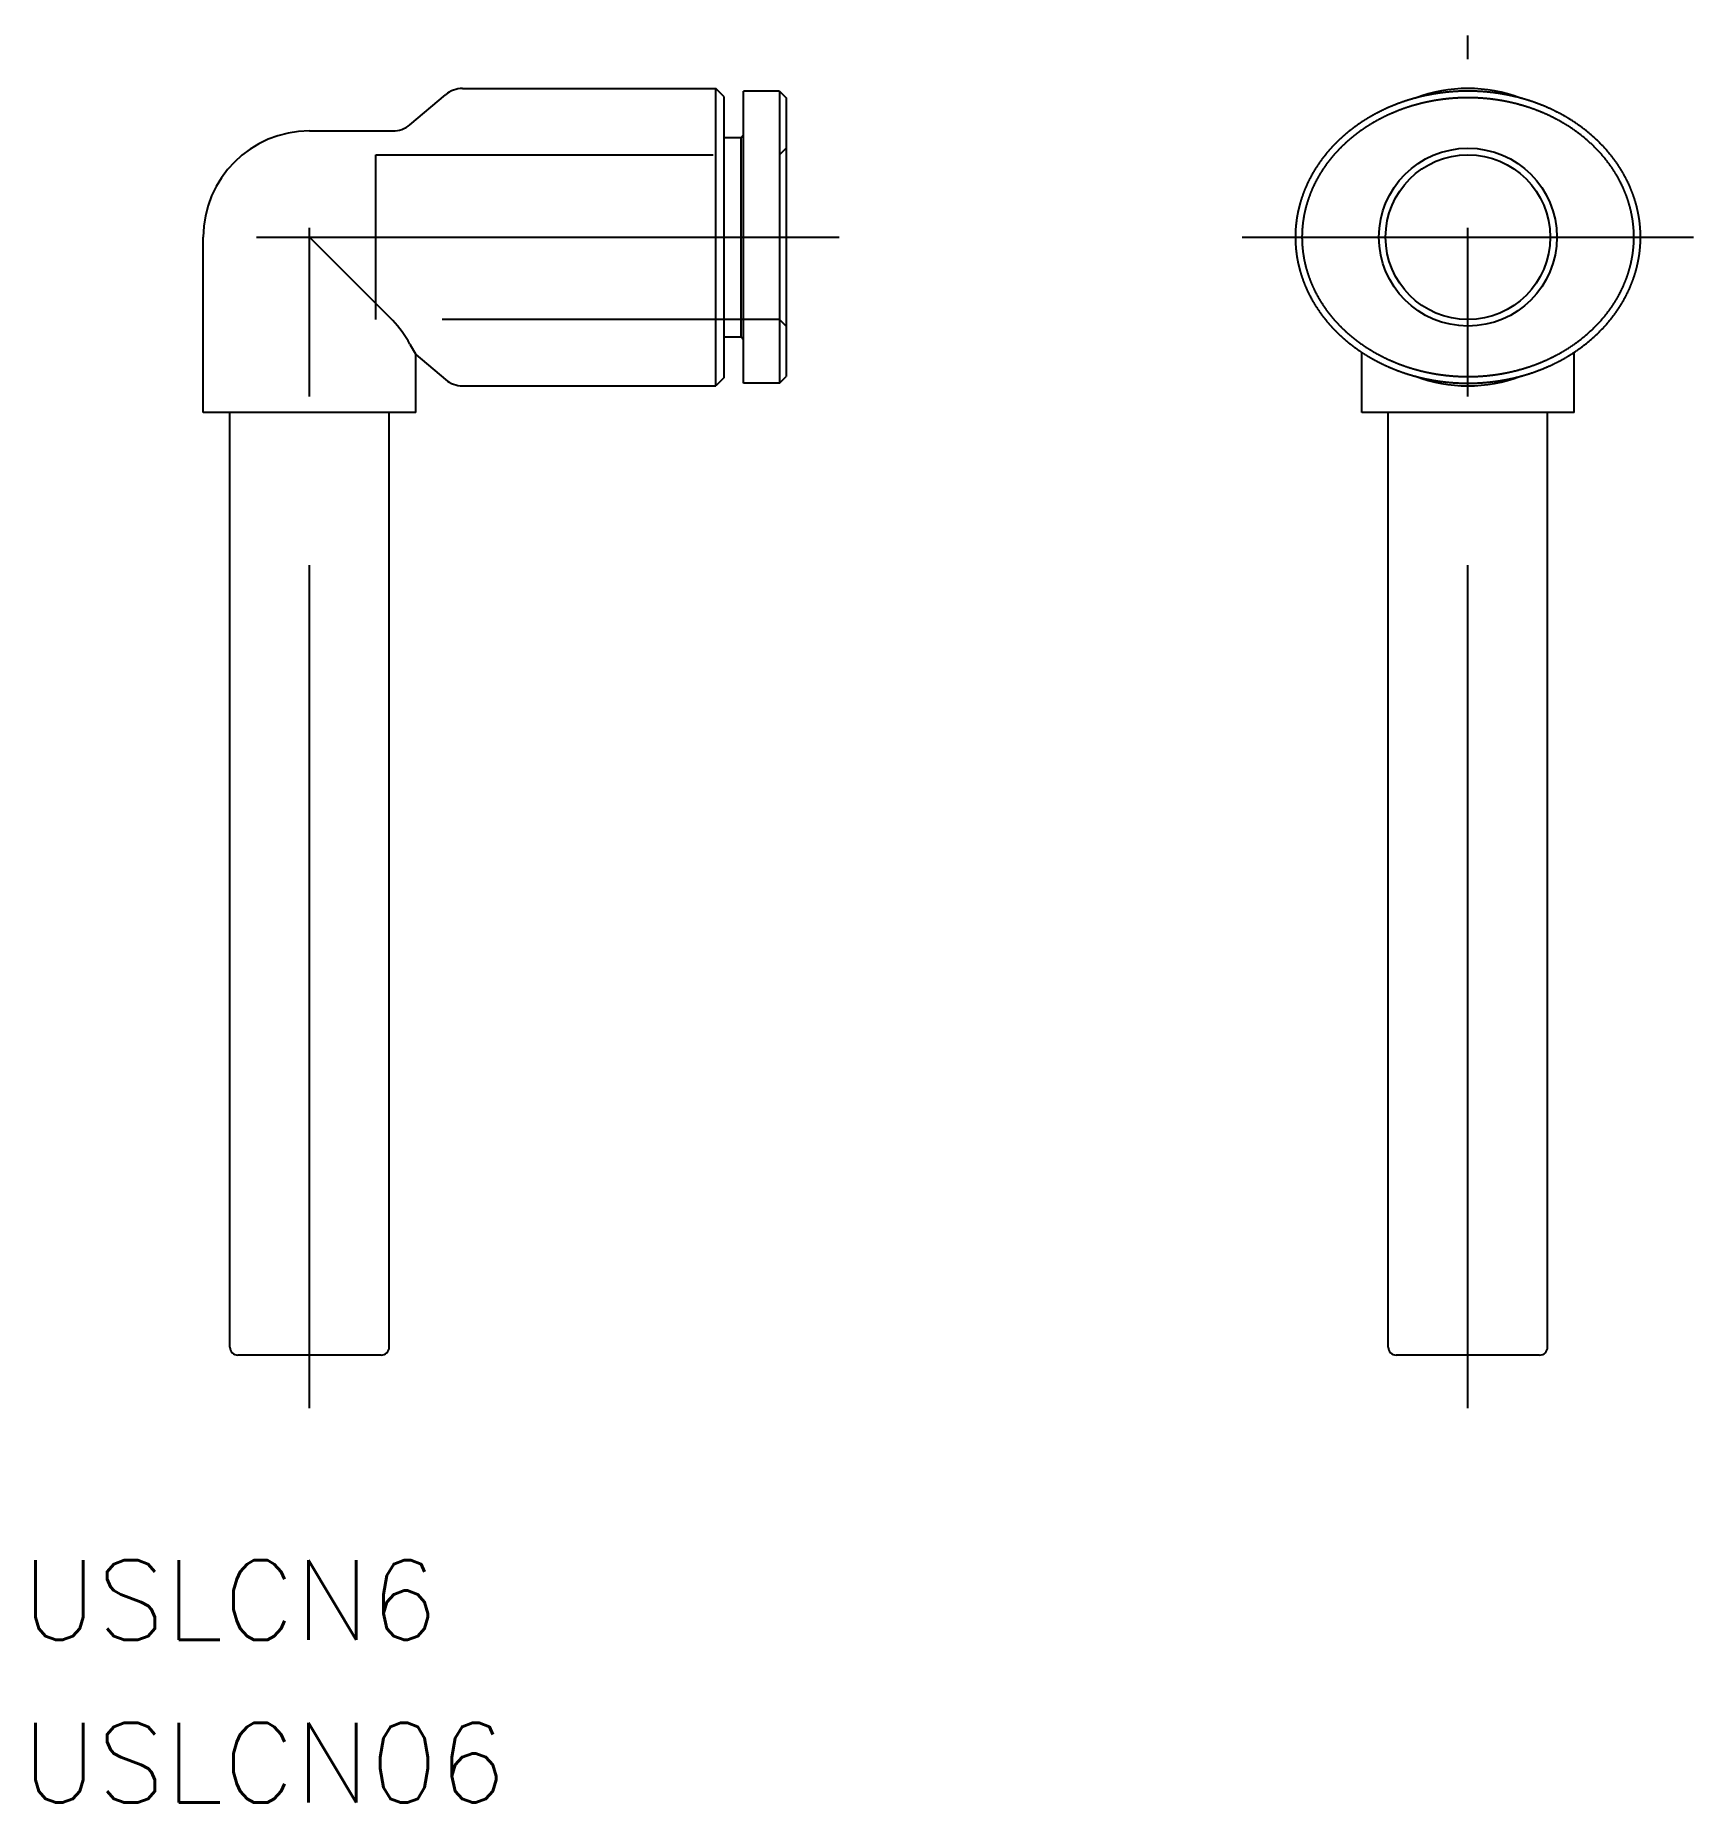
# Model space of a CAD drawing. Extents: x -10.3 to 52.1, y -16.9 to 49.7.
import ezdxf

# ---------------------------------------------------------------- set-up
doc = ezdxf.new("R2010")
doc.units = 0
doc.linetypes.add('CENTER', pattern=[50.8, 31.75, -6.35, 6.35, -6.35])
doc.linetypes.add('DASHED', pattern=[19.05, 12.7, -6.35])
doc.layers.get('0').update_dxf_attribs({"linetype": 'CONTINUOUS'})
doc.layers.add('CENTER', color=1, linetype='CENTER')
doc.styles.get("Standard").update_dxf_attribs({"font": 'txt.shx', "height": 3, "bigfont": 'bigfont.shx'})

msp = doc.modelspace()

# ---------------------------------------------------------------- texts
at = {"color": 7, "linetype": 'CONTINUOUS'}
for s, p in [('USLCN6', (-10.8392, -10.7269)), ('USLCN06', (-10.8392, -16.8537))]:
    msp.add_text(s, height=3, dxfattribs=at).set_placement(p)

# ---------------------------------------------------------------- linework, layer by layer
at = {"color": 7, "linetype": 'CONTINUOUS'}
for p, q in [((3.7792, 46.3351), (5.1208, 47.4649)), ((5.765, 47.7), (15.3, 47.7)), ((15.3, 36.5), (15.3, 47.7)), ((15.6, 47.4), (15.3, 47.7)), ((15.6, 47.4), (15.6, 36.8)), ((16.35, 36.6), (16.35, 47.6)), ((17.7, 47.6), (16.35, 47.6)), ((17.7, 47.6), (17.7, 36.6)), ((17.7, 47.6), (17.95, 47.35)), ((17.95, 47.35), (17.95, 36.85)), ((0, 46.1), (3.135, 46.1)), ((16.25, 45.85), (16.35, 45.95)), ((15.6, 45.85), (16.25, 45.85)), ((16.25, 38.35), (16.25, 45.85)), ((-4, 35.5), (-4, 42.1)), ((3.135, 38.965), (0, 42.1)), ((3.7788, 38.0726), (3.9996, 37.6787)), ((15.6, 38.35), (16.25, 38.35)), ((16.25, 38.35), (16.35, 38.25)), ((4, 35.5), (4, 37.6789)), ((4, 37.6789), (5.1208, 36.7351)), ((39.6264, 35.5), (39.6264, 37.7648)), ((47.6264, 35.5), (47.6264, 37.7648)), ((15.6, 36.8), (15.3, 36.5)), ((17.7, 36.6), (17.95, 36.85)), ((5.765, 36.5), (15.3, 36.5)), ((17.7, 36.6), (16.35, 36.6)), ((4, 35.5), (-4, 35.5)), ((-3, 0.3), (-3, 35.5)), ((3, 0.3), (3, 35.5)), ((47.6264, 35.5), (39.6264, 35.5)), ((40.6264, 0.3), (40.6264, 35.5)), ((46.6264, 0.3), (46.6264, 35.5)), ((2.7, 0), (-2.7, 0)), ((46.3264, 0), (40.9264, 0))]:
    msp.add_line(p, q, dxfattribs=at)
at = {"color": 3, "linetype": 'DASHED'}
for p, q in [((17.95, 45.45), (17.7, 45.2)), ((2.5, 45.2), (17.7, 45.2)), ((2.5, 39), (2.5, 45.2)), ((17.7, 39), (2.5, 39)), ((17.95, 38.75), (17.7, 39))]:
    msp.add_line(p, q, dxfattribs=at)
at = {"color": 7}
for points in [[(50.1264, 42.1, 0), (50.1264, 42.1109, 0), (50.1264, 42.1219, 0), (50.1263, 42.1328, 0), (50.1262, 42.1438, 0), (50.1261, 42.1548, 0), (50.126, 42.1658, 0), (50.1258, 42.1768, 0), (50.1256, 42.1878, 0), (50.1254, 42.1989, 0), (50.1252, 42.2099, 0), (50.1249, 42.221, 0), (50.1246, 42.2321, 0), (50.1243, 42.2432, 0), (50.1239, 42.2544, 0), (50.1236, 42.2655, 0), (50.1232, 42.2767, 0), (50.1227, 42.2879, 0), (50.1223, 42.2991, 0), (50.1218, 42.3104, 0), (50.1213, 42.3216, 0), (50.1207, 42.3329, 0), (50.1201, 42.3442, 0), (50.1195, 42.3556, 0), (50.1189, 42.3669, 0), (50.1182, 42.3783, 0), (50.1175, 42.3897, 0), (50.1168, 42.4011, 0), (50.116, 42.4126, 0), (50.1153, 42.4241, 0), (50.1144, 42.4356, 0), (50.1136, 42.4472, 0), (50.1127, 42.4588, 0), (50.1118, 42.4704, 0), (50.1108, 42.482, 0), (50.1099, 42.4937, 0), (50.1088, 42.5054, 0), (50.1078, 42.5171, 0), (50.1067, 42.5289, 0), (50.1056, 42.5407, 0), (50.1045, 42.5525, 0), (50.1033, 42.5644, 0), (50.1021, 42.5763, 0), (50.1008, 42.5882, 0), (50.0995, 42.6002, 0), (50.0982, 42.6122, 0), (50.0968, 42.6242, 0), (50.0955, 42.6363, 0), (50.094, 42.6484, 0), (50.0926, 42.6606, 0), (50.0911, 42.6728, 0), (50.0895, 42.685, 0), (50.088, 42.6973, 0), (50.0864, 42.7096, 0), (50.0847, 42.722, 0), (50.083, 42.7344, 0), (50.0813, 42.7469, 0), (50.0795, 42.7593, 0), (50.0777, 42.7719, 0), (50.0759, 42.7845, 0), (50.074, 42.7971, 0), (50.0721, 42.8098, 0), (50.0701, 42.8225, 0), (50.0681, 42.8353, 0), (50.066, 42.8481, 0), (50.0639, 42.861, 0), (50.0618, 42.8739, 0), (50.0596, 42.8869, 0), (50.0573, 42.8999, 0), (50.055, 42.913, 0), (50.0527, 42.9261, 0), (50.0503, 42.9393, 0), (50.0479, 42.9525, 0), (50.0454, 42.9658, 0), (50.0428, 42.9792, 0), (50.0403, 42.9926, 0), (50.0376, 43.006, 0), (50.0349, 43.0196, 0), (50.0322, 43.0331, 0), (50.0294, 43.0468, 0), (50.0265, 43.0605, 0), (50.0236, 43.0743, 0), (50.0207, 43.0881, 0), (50.0176, 43.102, 0), (50.0146, 43.116, 0), (50.0114, 43.13, 0), (50.0082, 43.1441, 0), (50.005, 43.1582, 0), (50.0016, 43.1724, 0), (49.9983, 43.1867, 0), (49.9948, 43.2011, 0), (49.9913, 43.2155, 0), (49.9878, 43.2299, 0), (49.9841, 43.2444, 0), (49.9805, 43.259, 0), (49.9767, 43.2736, 0), (49.9729, 43.2883, 0), (49.969, 43.303, 0), (49.9651, 43.3178, 0), (49.9611, 43.3326, 0), (49.957, 43.3475, 0), (49.9529, 43.3624, 0), (49.9487, 43.3774, 0), (49.9444, 43.3924, 0), (49.9401, 43.4075, 0), (49.9357, 43.4226, 0), (49.9312, 43.4378, 0), (49.9267, 43.453, 0), (49.9221, 43.4682, 0), (49.9174, 43.4835, 0), (49.9127, 43.4988, 0), (49.9079, 43.5142, 0), (49.903, 43.5296, 0), (49.898, 43.545, 0), (49.893, 43.5605, 0), (49.888, 43.576, 0), (49.8828, 43.5915, 0), (49.8776, 43.607, 0), (49.8723, 43.6226, 0), (49.867, 43.6382, 0), (49.8616, 43.6539, 0), (49.8561, 43.6695, 0), (49.8505, 43.6852, 0), (49.8449, 43.7009, 0), (49.8392, 43.7167, 0), (49.8334, 43.7324, 0), (49.8276, 43.7482, 0), (49.8217, 43.764, 0), (49.8158, 43.7798, 0), (49.8097, 43.7956, 0), (49.8036, 43.8115, 0), (49.7975, 43.8273, 0), (49.7913, 43.8432, 0), (49.785, 43.8591, 0), (49.7786, 43.875, 0), (49.7722, 43.8909, 0), (49.7657, 43.9068, 0), (49.7591, 43.9227, 0), (49.7524, 43.9386, 0), (49.7457, 43.9546, 0), (49.739, 43.9705, 0), (49.7321, 43.9864, 0), (49.7252, 44.0024, 0), (49.7182, 44.0183, 0), (49.7112, 44.0342, 0), (49.7041, 44.0502, 0), (49.6969, 44.0661, 0), (49.6897, 44.082, 0), (49.6824, 44.098, 0), (49.675, 44.1139, 0), (49.6676, 44.1298, 0), (49.6601, 44.1457, 0), (49.6525, 44.1616, 0), (49.6449, 44.1775, 0), (49.6372, 44.1934, 0), (49.6294, 44.2092, 0), (49.6216, 44.2251, 0), (49.6137, 44.2409, 0), (49.6058, 44.2568, 0), (49.5977, 44.2726, 0), (49.5897, 44.2884, 0), (49.5815, 44.3042, 0), (49.5733, 44.32, 0), (49.5651, 44.3358, 0), (49.5568, 44.3515, 0), (49.5484, 44.3673, 0), (49.5399, 44.383, 0), (49.5314, 44.3987, 0), (49.5229, 44.4144, 0), (49.5142, 44.4301, 0), (49.5056, 44.4457, 0), (49.4968, 44.4614, 0), (49.488, 44.477, 0), (49.4791, 44.4926, 0), (49.4702, 44.5082, 0), (49.4612, 44.5237, 0), (49.4522, 44.5393, 0), (49.4431, 44.5548, 0), (49.4339, 44.5703, 0), (49.4247, 44.5857, 0), (49.4154, 44.6012, 0), (49.4061, 44.6166, 0), (49.3967, 44.632, 0), (49.3872, 44.6473, 0), (49.3777, 44.6627, 0), (49.3681, 44.678, 0), (49.3585, 44.6934, 0), (49.3488, 44.7086, 0), (49.339, 44.7239, 0), (49.3292, 44.7392, 0), (49.3193, 44.7544, 0), (49.3093, 44.7696, 0), (49.2993, 44.7848, 0), (49.2893, 44.8, 0), (49.2791, 44.8151, 0), (49.269, 44.8302, 0), (49.2587, 44.8453, 0), (49.2484, 44.8604, 0), (49.238, 44.8754, 0), (49.2276, 44.8904, 0), (49.2171, 44.9054, 0), (49.2066, 44.9204, 0), (49.196, 44.9354, 0), (49.1854, 44.9503, 0), (49.1746, 44.9652, 0), (49.1639, 44.9801, 0), (49.153, 44.9949, 0), (49.1421, 45.0097, 0), (49.1312, 45.0245, 0), (49.1202, 45.0393, 0), (49.1091, 45.0541, 0), (49.098, 45.0688, 0), (49.0869, 45.0835, 0), (49.0756, 45.0981, 0), (49.0643, 45.1128, 0), (49.053, 45.1274, 0), (49.0416, 45.142, 0), (49.0301, 45.1565, 0), (49.0186, 45.171, 0), (49.0071, 45.1855, 0), (48.9954, 45.2, 0), (48.9837, 45.2144, 0), (48.972, 45.2288, 0), (48.9602, 45.2432, 0), (48.9484, 45.2576, 0), (48.9365, 45.2719, 0), (48.9245, 45.2862, 0), (48.9125, 45.3004, 0), (48.9004, 45.3147, 0), (48.8883, 45.3289, 0), (48.8761, 45.343, 0), (48.8639, 45.3572, 0), (48.8516, 45.3713, 0), (48.8393, 45.3853, 0), (48.8269, 45.3994, 0), (48.8145, 45.4134, 0), (48.802, 45.4273, 0), (48.7894, 45.4413, 0), (48.7768, 45.4552, 0), (48.7642, 45.4691, 0), (48.7514, 45.4829, 0), (48.7387, 45.4967, 0), (48.7259, 45.5105, 0), (48.713, 45.5242, 0), (48.7001, 45.5379, 0), (48.6871, 45.5516, 0), (48.6741, 45.5652, 0), (48.661, 45.5788, 0), (48.6479, 45.5924, 0), (48.6347, 45.6059, 0), (48.6215, 45.6194, 0), (48.6082, 45.6328, 0), (48.5949, 45.6462, 0), (48.5815, 45.6596, 0), (48.5681, 45.6729, 0), (48.5546, 45.6862, 0), (48.541, 45.6995, 0), (48.5275, 45.7127, 0), (48.5139, 45.7259, 0), (48.5002, 45.739, 0), (48.4865, 45.7521, 0), (48.4727, 45.7652, 0), (48.4589, 45.7782, 0), (48.445, 45.7912, 0), (48.4311, 45.8041, 0), (48.4172, 45.817, 0), (48.4032, 45.8299, 0), (48.3892, 45.8427, 0), (48.3751, 45.8555, 0), (48.361, 45.8682, 0), (48.3468, 45.8809, 0), (48.3326, 45.8935, 0), (48.3183, 45.9062, 0), (48.304, 45.9187, 0), (48.2897, 45.9312, 0), (48.2753, 45.9437, 0), (48.2609, 45.9562, 0), (48.2465, 45.9686, 0), (48.232, 45.9809, 0), (48.2174, 45.9932, 0), (48.2028, 46.0055, 0), (48.1882, 46.0177, 0), (48.1736, 46.0299, 0), (48.1589, 46.042, 0), (48.1442, 46.0541, 0), (48.1294, 46.0662, 0), (48.1146, 46.0782, 0), (48.0997, 46.0901, 0), (48.0849, 46.102, 0), (48.0699, 46.1139, 0), (48.055, 46.1257, 0), (48.04, 46.1375, 0), (48.025, 46.1492, 0), (48.0099, 46.1609, 0), (47.9948, 46.1725, 0), (47.9797, 46.1841, 0), (47.9645, 46.1957, 0), (47.9494, 46.2071, 0), (47.9341, 46.2186, 0), (47.9189, 46.23, 0), (47.9036, 46.2413, 0), (47.8883, 46.2526, 0), (47.8729, 46.2639, 0), (47.8575, 46.2751, 0), (47.8421, 46.2863, 0), (47.8267, 46.2974, 0), (47.8112, 46.3084, 0), (47.7957, 46.3194, 0), (47.7802, 46.3304, 0), (47.7646, 46.3413, 0), (47.749, 46.3522, 0), (47.7334, 46.363, 0), (47.7178, 46.3738, 0), (47.7021, 46.3845, 0), (47.6864, 46.3951, 0), (47.6707, 46.4057, 0), (47.6549, 46.4163, 0), (47.6392, 46.4268, 0), (47.6234, 46.4373, 0), (47.6075, 46.4477, 0), (47.5917, 46.458, 0), (47.5758, 46.4683, 0), (47.5599, 46.4786, 0), (47.544, 46.4888, 0), (47.5281, 46.4989, 0), (47.5122, 46.509, 0), (47.4962, 46.519, 0), (47.4802, 46.529, 0), (47.4642, 46.539, 0), (47.4482, 46.5488, 0), (47.4322, 46.5587, 0), (47.4161, 46.5684, 0), (47.4001, 46.5782, 0), (47.384, 46.5878, 0), (47.3679, 46.5975, 0), (47.3517, 46.607, 0), (47.3356, 46.6165, 0), (47.3194, 46.626, 0), (47.3033, 46.6354, 0), (47.2871, 46.6448, 0), (47.2709, 46.6541, 0), (47.2547, 46.6633, 0), (47.2384, 46.6725, 0), (47.2222, 46.6817, 0), (47.2059, 46.6908, 0), (47.1897, 46.6999, 0), (47.1734, 46.7089, 0), (47.1571, 46.7178, 0), (47.1408, 46.7267, 0), (47.1245, 46.7355, 0), (47.1081, 46.7443, 0), (47.0918, 46.7531, 0), (47.0754, 46.7618, 0), (47.0591, 46.7704, 0), (47.0427, 46.779, 0), (47.0263, 46.7875, 0), (47.0099, 46.796, 0), (46.9935, 46.8045, 0), (46.9771, 46.8128, 0), (46.9607, 46.8212, 0), (46.9443, 46.8295, 0), (46.9278, 46.8377, 0), (46.9114, 46.8459, 0), (46.8949, 46.854, 0), (46.8785, 46.8621, 0), (46.862, 46.8701, 0), (46.8455, 46.8781, 0), (46.829, 46.886, 0), (46.8125, 46.8939, 0), (46.796, 46.9017, 0), (46.7796, 46.9095, 0), (46.763, 46.9172, 0), (46.7465, 46.9249, 0), (46.73, 46.9325, 0), (46.7135, 46.9401, 0), (46.697, 46.9476, 0), (46.6805, 46.9551, 0), (46.6639, 46.9625, 0), (46.6474, 46.9699, 0), (46.6309, 46.9772, 0), (46.6143, 46.9844, 0), (46.5978, 46.9917, 0), (46.5813, 46.9988, 0), (46.5647, 47.006, 0), (46.5482, 47.013, 0), (46.5316, 47.02, 0), (46.5151, 47.027, 0), (46.4986, 47.0339, 0), (46.482, 47.0408, 0), (46.4655, 47.0476, 0), (46.4489, 47.0544, 0), (46.4324, 47.0611, 0), (46.4159, 47.0678, 0), (46.3993, 47.0744, 0), (46.3828, 47.081, 0), (46.3662, 47.0875, 0), (46.3497, 47.094, 0), (46.3331, 47.1005, 0), (46.3165, 47.1069, 0), (46.3, 47.1132, 0), (46.2834, 47.1195, 0), (46.2669, 47.1258, 0), (46.2503, 47.132, 0), (46.2337, 47.1382, 0), (46.2172, 47.1443, 0), (46.2006, 47.1504, 0), (46.184, 47.1564, 0), (46.1674, 47.1624, 0), (46.1509, 47.1683, 0), (46.1343, 47.1742, 0), (46.1177, 47.1801, 0), (46.1011, 47.1859, 0), (46.0845, 47.1916, 0), (46.068, 47.1973, 0), (46.0514, 47.203, 0), (46.0348, 47.2086, 0), (46.0182, 47.2142, 0), (46.0016, 47.2198, 0), (45.985, 47.2253, 0), (45.9684, 47.2307, 0), (45.9518, 47.2361, 0), (45.9352, 47.2415, 0), (45.9186, 47.2468, 0), (45.902, 47.2521, 0), (45.8854, 47.2573, 0), (45.8688, 47.2625, 0), (45.8522, 47.2676, 0), (45.8356, 47.2727, 0), (45.819, 47.2778, 0), (45.8024, 47.2828, 0), (45.7858, 47.2878, 0), (45.7692, 47.2927, 0), (45.7526, 47.2976, 0), (45.736, 47.3024, 0), (45.7193, 47.3072, 0), (45.7027, 47.312, 0), (45.6861, 47.3167, 0), (45.6695, 47.3214, 0), (45.6529, 47.326, 0), (45.6363, 47.3306, 0), (45.6196, 47.3351, 0), (45.603, 47.3396, 0), (45.5864, 47.3441, 0), (45.5698, 47.3485, 0), (45.5532, 47.3529, 0), (45.5365, 47.3572, 0), (45.5199, 47.3615, 0), (45.5033, 47.3658, 0), (45.4867, 47.37, 0), (45.47, 47.3742, 0), (45.4534, 47.3783, 0), (45.4368, 47.3824, 0), (45.4202, 47.3865, 0), (45.4035, 47.3905, 0), (45.3869, 47.3945, 0), (45.3703, 47.3984, 0), (45.3536, 47.4023, 0), (45.337, 47.4062, 0), (45.3204, 47.41, 0), (45.3038, 47.4137, 0), (45.2871, 47.4175, 0), (45.2705, 47.4212, 0), (45.2539, 47.4248, 0), (45.2372, 47.4284, 0), (45.2206, 47.432, 0), (45.204, 47.4356, 0), (45.1873, 47.4391, 0), (45.1707, 47.4425, 0), (45.1541, 47.4459, 0), (45.1374, 47.4493, 0), (45.1208, 47.4527, 0), (45.1042, 47.456, 0), (45.0875, 47.4592, 0), (45.0709, 47.4625, 0), (45.0543, 47.4657, 0), (45.0376, 47.4688, 0), (45.021, 47.4719, 0), (45.0044, 47.475, 0), (44.9877, 47.478, 0), (44.9711, 47.481, 0), (44.9544, 47.484, 0), (44.9378, 47.4869, 0), (44.9212, 47.4898, 0), (44.9045, 47.4927, 0), (44.8879, 47.4955, 0), (44.8712, 47.4982, 0), (44.8546, 47.501, 0), (44.838, 47.5037, 0), (44.8213, 47.5063, 0), (44.8047, 47.5089, 0), (44.788, 47.5115, 0), (44.7714, 47.5141, 0), (44.7548, 47.5166, 0), (44.7381, 47.519, 0), (44.7215, 47.5215, 0), (44.7048, 47.5239, 0), (44.6882, 47.5262, 0), (44.6715, 47.5285, 0), (44.6549, 47.5308, 0), (44.6382, 47.533, 0), (44.6216, 47.5353, 0), (44.6049, 47.5374, 0), (44.5883, 47.5395, 0), (44.5717, 47.5416, 0), (44.555, 47.5437, 0), (44.5384, 47.5457, 0), (44.5217, 47.5477, 0), (44.5051, 47.5496, 0), (44.4884, 47.5515, 0), (44.4718, 47.5534, 0), (44.4551, 47.5552, 0), (44.4385, 47.557, 0), (44.4218, 47.5588, 0), (44.4052, 47.5605, 0), (44.3885, 47.5622, 0), (44.3719, 47.5638, 0), (44.3552, 47.5654, 0), (44.3386, 47.567, 0), (44.3219, 47.5685, 0), (44.3052, 47.57, 0), (44.2886, 47.5715, 0), (44.2719, 47.5729, 0), (44.2553, 47.5743, 0), (44.2386, 47.5756, 0), (44.222, 47.577, 0), (44.2053, 47.5782, 0), (44.1887, 47.5795, 0), (44.172, 47.5807, 0), (44.1554, 47.5818, 0), (44.1387, 47.583, 0), (44.122, 47.5841, 0), (44.1054, 47.5851, 0), (44.0887, 47.5861, 0), (44.0721, 47.5871, 0), (44.0554, 47.5881, 0), (44.0388, 47.589, 0), (44.0221, 47.5899, 0), (44.0054, 47.5907, 0), (43.9888, 47.5915, 0), (43.9721, 47.5923, 0), (43.9555, 47.593, 0), (43.9388, 47.5937, 0), (43.9222, 47.5943, 0), (43.9055, 47.595, 0), (43.8888, 47.5955, 0), (43.8722, 47.5961, 0), (43.8555, 47.5966, 0), (43.8389, 47.5971, 0), (43.8222, 47.5975, 0), (43.8055, 47.5979, 0), (43.7889, 47.5983, 0), (43.7722, 47.5986, 0), (43.7555, 47.5989, 0), (43.7389, 47.5992, 0), (43.7222, 47.5994, 0), (43.7056, 47.5996, 0), (43.6889, 47.5997, 0), (43.6722, 47.5999, 0), (43.6556, 47.5999, 0), (43.6389, 47.6, 0), (43.6222, 47.6, 0), (43.6056, 47.6, 0), (43.5889, 47.5999, 0), (43.5723, 47.5998, 0), (43.5556, 47.5997, 0), (43.5389, 47.5995, 0), (43.5223, 47.5993, 0), (43.5056, 47.5991, 0), (43.489, 47.5988, 0), (43.4723, 47.5985, 0), (43.4556, 47.5981, 0), (43.439, 47.5977, 0), (43.4223, 47.5973, 0), (43.4057, 47.5968, 0), (43.389, 47.5963, 0), (43.3724, 47.5958, 0), (43.3557, 47.5952, 0), (43.3391, 47.5946, 0), (43.3224, 47.594, 0), (43.3058, 47.5933, 0), (43.2891, 47.5926, 0), (43.2725, 47.5918, 0), (43.2558, 47.5911, 0), (43.2392, 47.5902, 0), (43.2225, 47.5894, 0), (43.2059, 47.5885, 0), (43.1893, 47.5876, 0), (43.1726, 47.5866, 0), (43.156, 47.5856, 0), (43.1394, 47.5845, 0), (43.1227, 47.5835, 0), (43.1061, 47.5824, 0), (43.0895, 47.5812, 0), (43.0729, 47.58, 0), (43.0563, 47.5788, 0), (43.0396, 47.5776, 0), (43.023, 47.5763, 0), (43.0064, 47.5749, 0), (42.9898, 47.5736, 0), (42.9732, 47.5722, 0), (42.9566, 47.5707, 0), (42.94, 47.5693, 0), (42.9234, 47.5677, 0), (42.9068, 47.5662, 0), (42.8903, 47.5646, 0), (42.8737, 47.563, 0), (42.8571, 47.5613, 0), (42.8405, 47.5597, 0), (42.8239, 47.5579, 0), (42.8074, 47.5562, 0), (42.7908, 47.5544, 0), (42.7743, 47.5525, 0), (42.7577, 47.5507, 0), (42.7411, 47.5488, 0), (42.7246, 47.5468, 0), (42.7081, 47.5448, 0), (42.6915, 47.5428, 0), (42.675, 47.5408, 0), (42.6585, 47.5387, 0), (42.6419, 47.5366, 0), (42.6254, 47.5344, 0), (42.6089, 47.5322, 0), (42.5924, 47.53, 0), (42.5759, 47.5277, 0), (42.5594, 47.5254, 0), (42.5429, 47.523, 0), (42.5264, 47.5207, 0), (42.5099, 47.5183, 0), (42.4934, 47.5158, 0), (42.4769, 47.5133, 0), (42.4605, 47.5108, 0), (42.444, 47.5082, 0), (42.4276, 47.5056, 0), (42.4111, 47.503, 0), (42.3947, 47.5003, 0), (42.3782, 47.4976, 0), (42.3618, 47.4949, 0), (42.3453, 47.4921, 0), (42.3289, 47.4893, 0), (42.3125, 47.4865, 0), (42.2961, 47.4836, 0), (42.2797, 47.4807, 0), (42.2633, 47.4777, 0), (42.2469, 47.4747, 0), (42.2305, 47.4717, 0), (42.2141, 47.4686, 0), (42.1978, 47.4655, 0), (42.1814, 47.4624, 0), (42.165, 47.4592, 0), (42.1487, 47.456, 0), (42.1323, 47.4527, 0), (42.116, 47.4495, 0), (42.0997, 47.4461, 0), (42.0834, 47.4428, 0), (42.067, 47.4394, 0), (42.0507, 47.436, 0), (42.0344, 47.4325, 0), (42.0181, 47.429, 0), (42.0018, 47.4255, 0), (41.9856, 47.4219, 0), (41.9693, 47.4183, 0), (41.953, 47.4146, 0), (41.9368, 47.4109, 0), (41.9205, 47.4072, 0), (41.9043, 47.4035, 0), (41.8881, 47.3997, 0), (41.8718, 47.3958, 0), (41.8556, 47.392, 0), (41.8394, 47.3881, 0), (41.8232, 47.3841, 0), (41.807, 47.3802, 0), (41.7909, 47.3762, 0), (41.7747, 47.3721, 0), (41.7585, 47.368, 0), (41.7424, 47.3639, 0), (41.7262, 47.3598, 0), (41.7101, 47.3556, 0), (41.694, 47.3513, 0), (41.6778, 47.3471, 0), (41.6617, 47.3428, 0), (41.6456, 47.3384, 0), (41.6295, 47.3341, 0), (41.6135, 47.3296, 0), (41.5974, 47.3252, 0), (41.5813, 47.3207, 0), (41.5653, 47.3162, 0), (41.5492, 47.3116, 0), (41.5332, 47.307, 0), (41.5172, 47.3024, 0), (41.5012, 47.2977, 0), (41.4852, 47.293, 0), (41.4692, 47.2883, 0), (41.4532, 47.2835, 0), (41.4372, 47.2787, 0), (41.4213, 47.2738, 0), (41.4053, 47.269, 0), (41.3894, 47.264, 0), (41.3734, 47.2591, 0), (41.3575, 47.2541, 0), (41.3416, 47.249, 0), (41.3257, 47.244, 0), (41.3098, 47.2389, 0), (41.294, 47.2337, 0), (41.2781, 47.2285, 0), (41.2622, 47.2233, 0), (41.2464, 47.2181, 0), (41.2306, 47.2128, 0), (41.2148, 47.2074, 0), (41.199, 47.2021, 0), (41.1832, 47.1967, 0), (41.1674, 47.1912, 0), (41.1516, 47.1858, 0), (41.1358, 47.1803, 0), (41.1201, 47.1747, 0), (41.1044, 47.1691, 0), (41.0886, 47.1635, 0), (41.0729, 47.1578, 0), (41.0572, 47.1521, 0), (41.0415, 47.1464, 0), (41.0259, 47.1406, 0), (41.0102, 47.1348, 0), (40.9946, 47.129, 0), (40.9789, 47.1231, 0), (40.9633, 47.1172, 0), (40.9477, 47.1112, 0), (40.9321, 47.1052, 0), (40.9165, 47.0992, 0), (40.9009, 47.0932, 0), (40.8854, 47.087, 0), (40.8698, 47.0809, 0), (40.8543, 47.0747, 0), (40.8388, 47.0685, 0), (40.8233, 47.0623, 0), (40.8078, 47.056, 0), (40.7923, 47.0497, 0), (40.7768, 47.0433, 0), (40.7614, 47.0369, 0), (40.7459, 47.0305, 0), (40.7305, 47.024, 0), (40.7151, 47.0175, 0), (40.6997, 47.0109, 0), (40.6843, 47.0043, 0), (40.6689, 46.9977, 0), (40.6536, 46.991, 0), (40.6382, 46.9843, 0), (40.6229, 46.9776, 0), (40.6076, 46.9708, 0), (40.5923, 46.964, 0), (40.577, 46.9572, 0), (40.5617, 46.9503, 0), (40.5465, 46.9434, 0), (40.5312, 46.9364, 0), (40.516, 46.9294, 0), (40.5008, 46.9224, 0), (40.4856, 46.9153, 0), (40.4704, 46.9082, 0), (40.4552, 46.901, 0), (40.4401, 46.8938, 0), (40.425, 46.8866, 0), (40.4098, 46.8793, 0), (40.3947, 46.872, 0), (40.3797, 46.8647, 0), (40.3646, 46.8573, 0), (40.3495, 46.8499, 0), (40.3345, 46.8425, 0), (40.3195, 46.835, 0), (40.3045, 46.8275, 0), (40.2895, 46.8199, 0), (40.2745, 46.8123, 0), (40.2596, 46.8047, 0), (40.2447, 46.797, 0), (40.2297, 46.7893, 0), (40.2149, 46.7815, 0), (40.2, 46.7737, 0), (40.1851, 46.7659, 0), (40.1703, 46.7581, 0), (40.1555, 46.7502, 0), (40.1407, 46.7422, 0), (40.1259, 46.7343, 0), (40.1111, 46.7262, 0), (40.0964, 46.7182, 0), (40.0816, 46.7101, 0), (40.0669, 46.702, 0), (40.0522, 46.6938, 0), (40.0376, 46.6856, 0), (40.0229, 46.6774, 0), (40.0083, 46.6691, 0), (39.9937, 46.6608, 0), (39.9791, 46.6525, 0), (39.9645, 46.6441, 0), (39.95, 46.6357, 0), (39.9354, 46.6272, 0), (39.9209, 46.6187, 0), (39.9064, 46.6102, 0), (39.892, 46.6016, 0), (39.8775, 46.593, 0), (39.8631, 46.5844, 0), (39.8487, 46.5757, 0), (39.8343, 46.567, 0), (39.8199, 46.5582, 0), (39.8056, 46.5494, 0), (39.7913, 46.5406, 0), (39.777, 46.5318, 0), (39.7627, 46.5229, 0), (39.7484, 46.5139, 0), (39.7342, 46.5049, 0), (39.72, 46.4959, 0), (39.7058, 46.4869, 0), (39.6917, 46.4778, 0), (39.6775, 46.4687, 0), (39.6634, 46.4595, 0), (39.6493, 46.4503, 0), (39.6352, 46.4411, 0), (39.6212, 46.4318, 0), (39.6072, 46.4225, 0), (39.5932, 46.4131, 0), (39.5792, 46.4038, 0), (39.5652, 46.3943, 0), (39.5513, 46.3849, 0), (39.5374, 46.3754, 0), (39.5235, 46.3659, 0), (39.5097, 46.3563, 0), (39.4958, 46.3467, 0), (39.482, 46.337, 0), (39.4683, 46.3274, 0), (39.4545, 46.3176, 0), (39.4408, 46.3079, 0), (39.4271, 46.2981, 0), (39.4134, 46.2883, 0), (39.3997, 46.2784, 0), (39.3861, 46.2685, 0), (39.3725, 46.2586, 0), (39.3589, 46.2486, 0), (39.3454, 46.2386, 0), (39.3319, 46.2286, 0), (39.3184, 46.2185, 0), (39.3049, 46.2084, 0), (39.2915, 46.1982, 0), (39.2781, 46.1881, 0), (39.2647, 46.1778, 0), (39.2513, 46.1676, 0), (39.238, 46.1573, 0), (39.2247, 46.147, 0), (39.2114, 46.1366, 0), (39.1982, 46.1262, 0), (39.185, 46.1157, 0), (39.1718, 46.1053, 0), (39.1586, 46.0948, 0), (39.1455, 46.0842, 0), (39.1324, 46.0736, 0), (39.1193, 46.063, 0), (39.1063, 46.0524, 0), (39.0932, 46.0417, 0), (39.0803, 46.031, 0), (39.0673, 46.0202, 0), (39.0544, 46.0094, 0), (39.0415, 45.9986, 0), (39.0286, 45.9877, 0), (39.0158, 45.9768, 0), (39.0029, 45.9659, 0), (38.9902, 45.9549, 0), (38.9774, 45.9439, 0), (38.9647, 45.9328, 0), (38.952, 45.9218, 0), (38.9394, 45.9106, 0), (38.9267, 45.8995, 0), (38.9141, 45.8883, 0), (38.9016, 45.8771, 0), (38.889, 45.8658, 0), (38.8765, 45.8545, 0), (38.8641, 45.8432, 0), (38.8516, 45.8318, 0), (38.8392, 45.8204, 0), (38.8268, 45.809, 0), (38.8145, 45.7975, 0), (38.8022, 45.786, 0), (38.7899, 45.7745, 0), (38.7777, 45.7629, 0), (38.7655, 45.7513, 0), (38.7533, 45.7397, 0), (38.7411, 45.728, 0), (38.729, 45.7163, 0), (38.7169, 45.7045, 0), (38.7049, 45.6928, 0), (38.6929, 45.6809, 0), (38.6809, 45.6691, 0), (38.6689, 45.6572, 0), (38.657, 45.6453, 0), (38.6451, 45.6333, 0), (38.6333, 45.6213, 0), (38.6215, 45.6093, 0), (38.6097, 45.5973, 0), (38.598, 45.5852, 0), (38.5863, 45.573, 0), (38.5746, 45.5609, 0), (38.5629, 45.5487, 0), (38.5513, 45.5364, 0), (38.5398, 45.5242, 0), (38.5282, 45.5119, 0), (38.5167, 45.4995, 0), (38.5053, 45.4872, 0), (38.4939, 45.4748, 0), (38.4825, 45.4623, 0), (38.4711, 45.4498, 0), (38.4598, 45.4373, 0), (38.4485, 45.4248, 0), (38.4373, 45.4122, 0), (38.426, 45.3996, 0), (38.4149, 45.3869, 0), (38.4037, 45.3743, 0), (38.3926, 45.3615, 0), (38.3816, 45.3488, 0), (38.3705, 45.336, 0), (38.3595, 45.3232, 0), (38.3486, 45.3103, 0), (38.3377, 45.2974, 0), (38.3268, 45.2845, 0), (38.3159, 45.2715, 0), (38.3051, 45.2585, 0), (38.2944, 45.2455, 0), (38.2836, 45.2324, 0), (38.2729, 45.2194, 0), (38.2623, 45.2062, 0), (38.2517, 45.1931, 0), (38.2411, 45.1799, 0), (38.2306, 45.1666, 0), (38.2201, 45.1534, 0), (38.2096, 45.1401, 0), (38.1992, 45.1267, 0), (38.1888, 45.1134, 0), (38.1785, 45.1, 0), (38.1682, 45.0865, 0), (38.1579, 45.073, 0), (38.1477, 45.0595, 0), (38.1375, 45.046, 0), (38.1274, 45.0324, 0), (38.1173, 45.0188, 0), (38.1072, 45.0052, 0), (38.0972, 44.9915, 0), (38.0872, 44.9778, 0), (38.0773, 44.9641, 0), (38.0674, 44.9503, 0), (38.0575, 44.9365, 0), (38.0477, 44.9227, 0), (38.038, 44.9088, 0), (38.0282, 44.8949, 0), (38.0186, 44.881, 0), (38.0089, 44.867, 0), (37.9993, 44.853, 0), (37.9898, 44.839, 0), (37.9802, 44.8249, 0), (37.9708, 44.8108, 0), (37.9613, 44.7967, 0), (37.952, 44.7825, 0), (37.9426, 44.7683, 0), (37.9333, 44.7541, 0), (37.9241, 44.7398, 0), (37.9149, 44.7256, 0), (37.9057, 44.7112, 0), (37.8966, 44.6969, 0), (37.8875, 44.6825, 0), (37.8785, 44.6681, 0), (37.8695, 44.6536, 0), (37.8605, 44.6391, 0), (37.8516, 44.6246, 0), (37.8428, 44.6101, 0), (37.834, 44.5955, 0), (37.8252, 44.5809, 0), (37.8165, 44.5662, 0), (37.8078, 44.5515, 0), (37.7992, 44.5368, 0), (37.7906, 44.5221, 0), (37.7821, 44.5073, 0), (37.7736, 44.4925, 0), (37.7652, 44.4777, 0), (37.7568, 44.4628, 0), (37.7484, 44.4479, 0), (37.7401, 44.433, 0), (37.7319, 44.418, 0), (37.7237, 44.403, 0), (37.7156, 44.388, 0), (37.7074, 44.373, 0), (37.6994, 44.3579, 0), (37.6914, 44.3428, 0), (37.6834, 44.3276, 0), (37.6755, 44.3125, 0), (37.6677, 44.2973, 0), (37.6599, 44.282, 0), (37.6521, 44.2668, 0), (37.6444, 44.2515, 0), (37.6368, 44.2362, 0), (37.6292, 44.2209, 0), (37.6216, 44.2055, 0), (37.6141, 44.1901, 0), (37.6067, 44.1747, 0), (37.5993, 44.1593, 0), (37.592, 44.1438, 0), (37.5847, 44.1283, 0), (37.5774, 44.1128, 0), (37.5702, 44.0973, 0), (37.5631, 44.0817, 0), (37.556, 44.0661, 0), (37.549, 44.0505, 0), (37.542, 44.0348, 0), (37.5351, 44.0191, 0), (37.5282, 44.0035, 0), (37.5214, 43.9877, 0), (37.5146, 43.972, 0), (37.5079, 43.9562, 0), (37.5013, 43.9404, 0), (37.4946, 43.9246, 0), (37.4881, 43.9088, 0), (37.4816, 43.8929, 0), (37.4752, 43.877, 0), (37.4688, 43.8611, 0), (37.4624, 43.8452, 0), (37.4562, 43.8292, 0), (37.4499, 43.8133, 0), (37.4438, 43.7973, 0), (37.4377, 43.7813, 0), (37.4316, 43.7652, 0), (37.4256, 43.7492, 0), (37.4197, 43.7331, 0), (37.4138, 43.717, 0), (37.4079, 43.7009, 0), (37.4022, 43.6847, 0), (37.3964, 43.6686, 0), (37.3908, 43.6524, 0), (37.3852, 43.6362, 0), (37.3796, 43.6199, 0), (37.3741, 43.6037, 0), (37.3687, 43.5874, 0), (37.3633, 43.5712, 0), (37.358, 43.5549, 0), (37.3527, 43.5386, 0), (37.3475, 43.5222, 0), (37.3424, 43.5059, 0), (37.3373, 43.4895, 0), (37.3323, 43.4731, 0), (37.3273, 43.4567, 0), (37.3224, 43.4403, 0), (37.3175, 43.4238, 0), (37.3127, 43.4074, 0), (37.308, 43.3909, 0), (37.3033, 43.3744, 0), (37.2987, 43.3579, 0), (37.2941, 43.3414, 0), (37.2897, 43.3249, 0), (37.2852, 43.3083, 0), (37.2808, 43.2918, 0), (37.2765, 43.2752, 0), (37.2723, 43.2586, 0), (37.2681, 43.242, 0), (37.2639, 43.2253, 0), (37.2599, 43.2087, 0), (37.2558, 43.1921, 0), (37.2519, 43.1754, 0), (37.248, 43.1587, 0), (37.2442, 43.142, 0), (37.2404, 43.1253, 0), (37.2367, 43.1086, 0), (37.233, 43.0919, 0), (37.2294, 43.0752, 0), (37.2259, 43.0584, 0), (37.2224, 43.0416, 0), (37.219, 43.0249, 0), (37.2157, 43.0081, 0), (37.2124, 42.9913, 0), (37.2092, 42.9745, 0), (37.206, 42.9577, 0), (37.2029, 42.9409, 0), (37.1998, 42.924, 0), (37.1969, 42.9072, 0), (37.1939, 42.8903, 0), (37.1911, 42.8735, 0), (37.1883, 42.8566, 0), (37.1855, 42.8397, 0), (37.1829, 42.8228, 0), (37.1803, 42.8059, 0), (37.1777, 42.789, 0), (37.1752, 42.7721, 0), (37.1728, 42.7552, 0), (37.1704, 42.7383, 0), (37.1681, 42.7213, 0), (37.1659, 42.7044, 0), (37.1637, 42.6874, 0), (37.1615, 42.6705, 0), (37.1595, 42.6535, 0), (37.1575, 42.6365, 0), (37.1556, 42.6196, 0), (37.1537, 42.6026, 0), (37.1519, 42.5856, 0), (37.1501, 42.5686, 0), (37.1484, 42.5516, 0), (37.1468, 42.5346, 0), (37.1452, 42.5176, 0), (37.1437, 42.5006, 0), (37.1423, 42.4836, 0), (37.1409, 42.4665, 0), (37.1396, 42.4495, 0), (37.1383, 42.4325, 0), (37.1371, 42.4155, 0), (37.136, 42.3984, 0), (37.135, 42.3814, 0), (37.134, 42.3643, 0), (37.133, 42.3473, 0), (37.1321, 42.3303, 0), (37.1313, 42.3132, 0), (37.1306, 42.2962, 0), (37.1299, 42.2791, 0), (37.1292, 42.262, 0), (37.1287, 42.245, 0), (37.1282, 42.2279, 0), (37.1277, 42.2109, 0), (37.1274, 42.1938, 0), (37.127, 42.1768, 0), (37.1268, 42.1597, 0), (37.1266, 42.1426, 0), (37.1265, 42.1256, 0), (37.1264, 42.1085, 0), (37.1264, 42.0915, 0), (37.1265, 42.0744, 0), (37.1266, 42.0573, 0), (37.1268, 42.0403, 0), (37.1271, 42.0232, 0), (37.1274, 42.0062, 0), (37.1278, 41.9891, 0), (37.1282, 41.972, 0), (37.1287, 41.955, 0), (37.1293, 41.9379, 0), (37.1299, 41.9209, 0), (37.1306, 41.9038, 0), (37.1313, 41.8868, 0), (37.1322, 41.8697, 0), (37.133, 41.8527, 0), (37.134, 41.8356, 0), (37.135, 41.8186, 0), (37.136, 41.8016, 0), (37.1372, 41.7845, 0), (37.1384, 41.7675, 0), (37.1396, 41.7505, 0), (37.1409, 41.7334, 0), (37.1423, 41.7164, 0), (37.1437, 41.6994, 0), (37.1452, 41.6824, 0), (37.1468, 41.6654, 0), (37.1484, 41.6484, 0), (37.1501, 41.6314, 0), (37.1519, 41.6144, 0), (37.1537, 41.5974, 0), (37.1556, 41.5804, 0), (37.1575, 41.5635, 0), (37.1595, 41.5465, 0), (37.1615, 41.5295, 0), (37.1637, 41.5126, 0), (37.1658, 41.4956, 0), (37.1681, 41.4787, 0), (37.1704, 41.4617, 0), (37.1728, 41.4448, 0), (37.1752, 41.4279, 0), (37.1777, 41.411, 0), (37.1802, 41.3941, 0), (37.1828, 41.3772, 0), (37.1855, 41.3603, 0), (37.1883, 41.3434, 0), (37.1911, 41.3265, 0), (37.1939, 41.3097, 0), (37.1968, 41.2928, 0), (37.1998, 41.276, 0), (37.2029, 41.2592, 0), (37.206, 41.2423, 0), (37.2091, 41.2255, 0), (37.2124, 41.2087, 0), (37.2156, 41.1919, 0), (37.219, 41.1751, 0), (37.2224, 41.1584, 0), (37.2259, 41.1416, 0), (37.2294, 41.1249, 0), (37.233, 41.1081, 0), (37.2366, 41.0914, 0), (37.2404, 41.0747, 0), (37.2441, 41.058, 0), (37.248, 41.0413, 0), (37.2519, 41.0246, 0), (37.2558, 41.0079, 0), (37.2598, 40.9913, 0), (37.2639, 40.9747, 0), (37.2681, 40.958, 0), (37.2723, 40.9414, 0), (37.2765, 40.9248, 0), (37.2809, 40.9083, 0), (37.2852, 40.8917, 0), (37.2897, 40.8751, 0), (37.2942, 40.8586, 0), (37.2987, 40.8421, 0), (37.3033, 40.8256, 0), (37.308, 40.8091, 0), (37.3128, 40.7926, 0), (37.3176, 40.7762, 0), (37.3224, 40.7597, 0), (37.3273, 40.7433, 0), (37.3323, 40.7269, 0), (37.3373, 40.7105, 0), (37.3424, 40.6941, 0), (37.3476, 40.6778, 0), (37.3528, 40.6615, 0), (37.358, 40.6451, 0), (37.3633, 40.6288, 0), (37.3687, 40.6126, 0), (37.3742, 40.5963, 0), (37.3796, 40.5801, 0), (37.3852, 40.5638, 0), (37.3908, 40.5476, 0), (37.3965, 40.5314, 0), (37.4022, 40.5153, 0), (37.408, 40.4991, 0), (37.4138, 40.483, 0), (37.4197, 40.4669, 0), (37.4256, 40.4508, 0), (37.4316, 40.4348, 0), (37.4377, 40.4187, 0), (37.4438, 40.4027, 0), (37.4499, 40.3867, 0), (37.4562, 40.3707, 0), (37.4624, 40.3548, 0), (37.4688, 40.3389, 0), (37.4751, 40.3229, 0), (37.4816, 40.3071, 0), (37.4881, 40.2912, 0), (37.4946, 40.2754, 0), (37.5012, 40.2595, 0), (37.5079, 40.2437, 0), (37.5146, 40.228, 0), (37.5214, 40.2122, 0), (37.5282, 40.1965, 0), (37.535, 40.1808, 0), (37.542, 40.1651, 0), (37.5489, 40.1495, 0), (37.556, 40.1339, 0), (37.5631, 40.1183, 0), (37.5702, 40.1027, 0), (37.5774, 40.0872, 0), (37.5846, 40.0716, 0), (37.5919, 40.0562, 0), (37.5992, 40.0407, 0), (37.6066, 40.0252, 0), (37.6141, 40.0098, 0), (37.6216, 39.9944, 0), (37.6291, 39.9791, 0), (37.6367, 39.9638, 0), (37.6444, 39.9485, 0), (37.6521, 39.9332, 0), (37.6599, 39.9179, 0), (37.6677, 39.9027, 0), (37.6755, 39.8875, 0), (37.6834, 39.8724, 0), (37.6914, 39.8572, 0), (37.6994, 39.8421, 0), (37.7074, 39.8271, 0), (37.7155, 39.812, 0), (37.7237, 39.797, 0), (37.7319, 39.782, 0), (37.7401, 39.7671, 0), (37.7484, 39.7522, 0), (37.7568, 39.7373, 0), (37.7651, 39.7224, 0), (37.7736, 39.7076, 0), (37.7821, 39.6928, 0), (37.7906, 39.678, 0), (37.7992, 39.6633, 0), (37.8078, 39.6486, 0), (37.8165, 39.6339, 0), (37.8252, 39.6193, 0), (37.8339, 39.6046, 0), (37.8427, 39.5901, 0), (37.8516, 39.5755, 0), (37.8605, 39.561, 0), (37.8694, 39.5465, 0), (37.8784, 39.532, 0), (37.8875, 39.5176, 0), (37.8965, 39.5032, 0), (37.9057, 39.4889, 0), (37.9148, 39.4745, 0), (37.9241, 39.4602, 0), (37.9333, 39.446, 0), (37.9426, 39.4317, 0), (37.952, 39.4175, 0), (37.9613, 39.4034, 0), (37.9708, 39.3892, 0), (37.9802, 39.3751, 0), (37.9898, 39.3611, 0), (37.9993, 39.347, 0), (38.0089, 39.333, 0), (38.0186, 39.319, 0), (38.0283, 39.3051, 0), (38.038, 39.2912, 0), (38.0478, 39.2773, 0), (38.0576, 39.2635, 0), (38.0674, 39.2497, 0), (38.0773, 39.2359, 0), (38.0873, 39.2221, 0), (38.0973, 39.2084, 0), (38.1073, 39.1947, 0), (38.1173, 39.1811, 0), (38.1274, 39.1675, 0), (38.1376, 39.1539, 0), (38.1478, 39.1404, 0), (38.158, 39.1269, 0), (38.1682, 39.1134, 0), (38.1785, 39.1, 0), (38.1889, 39.0866, 0), (38.1993, 39.0732, 0), (38.2097, 39.0598, 0), (38.2201, 39.0465, 0), (38.2306, 39.0333, 0), (38.2412, 39.02, 0), (38.2518, 39.0068, 0), (38.2624, 38.9937, 0), (38.273, 38.9806, 0), (38.2837, 38.9675, 0), (38.2944, 38.9544, 0), (38.3052, 38.9414, 0), (38.316, 38.9284, 0), (38.3268, 38.9154, 0), (38.3377, 38.9025, 0), (38.3486, 38.8896, 0), (38.3596, 38.8768, 0), (38.3706, 38.864, 0), (38.3816, 38.8512, 0), (38.3927, 38.8384, 0), (38.4038, 38.8257, 0), (38.4149, 38.813, 0), (38.4261, 38.8004, 0), (38.4373, 38.7878, 0), (38.4485, 38.7752, 0), (38.4598, 38.7627, 0), (38.4711, 38.7502, 0), (38.4825, 38.7377, 0), (38.4939, 38.7252, 0), (38.5053, 38.7128, 0), (38.5168, 38.7005, 0), (38.5282, 38.6881, 0), (38.5398, 38.6758, 0), (38.5514, 38.6636, 0), (38.563, 38.6513, 0), (38.5746, 38.6391, 0), (38.5863, 38.627, 0), (38.598, 38.6148, 0), (38.6097, 38.6027, 0), (38.6215, 38.5907, 0), (38.6333, 38.5786, 0), (38.6451, 38.5667, 0), (38.657, 38.5547, 0), (38.6689, 38.5428, 0), (38.6809, 38.5309, 0), (38.6929, 38.519, 0), (38.7049, 38.5072, 0), (38.7169, 38.4954, 0), (38.729, 38.4837, 0), (38.7411, 38.472, 0), (38.7533, 38.4603, 0), (38.7655, 38.4487, 0), (38.7777, 38.4371, 0), (38.7899, 38.4255, 0), (38.8022, 38.4139, 0), (38.8145, 38.4024, 0), (38.8268, 38.391, 0), (38.8392, 38.3795, 0), (38.8516, 38.3681, 0), (38.8641, 38.3568, 0), (38.8765, 38.3455, 0), (38.889, 38.3342, 0), (38.9016, 38.3229, 0), (38.9141, 38.3117, 0), (38.9267, 38.3005, 0), (38.9393, 38.2894, 0), (38.952, 38.2782, 0), (38.9647, 38.2672, 0), (38.9774, 38.2561, 0), (38.9902, 38.2451, 0), (39.0029, 38.2341, 0), (39.0157, 38.2232, 0), (39.0286, 38.2123, 0), (39.0415, 38.2014, 0), (39.0544, 38.1906, 0), (39.0673, 38.1798, 0), (39.0802, 38.169, 0), (39.0932, 38.1583, 0), (39.1062, 38.1476, 0), (39.1193, 38.137, 0), (39.1324, 38.1264, 0), (39.1455, 38.1158, 0), (39.1586, 38.1052, 0), (39.1718, 38.0947, 0), (39.1849, 38.0843, 0), (39.1982, 38.0738, 0), (39.2114, 38.0634, 0), (39.2247, 38.053, 0), (39.238, 38.0427, 0), (39.2513, 38.0324, 0), (39.2647, 38.0222, 0), (39.2781, 38.0119, 0), (39.2915, 38.0018, 0), (39.3049, 37.9916, 0), (39.3184, 37.9815, 0), (39.3319, 37.9714, 0), (39.3454, 37.9614, 0), (39.3589, 37.9514, 0), (39.3725, 37.9414, 0), (39.3861, 37.9315, 0), (39.3997, 37.9216, 0), (39.4134, 37.9117, 0), (39.4271, 37.9019, 0), (39.4408, 37.8921, 0), (39.4545, 37.8824, 0), (39.4683, 37.8727, 0), (39.482, 37.863, 0), (39.4959, 37.8533, 0), (39.5097, 37.8437, 0), (39.5235, 37.8342, 0), (39.5374, 37.8246, 0), (39.5513, 37.8151, 0), (39.5653, 37.8057, 0), (39.5792, 37.7963, 0), (39.5932, 37.7869, 0), (39.6072, 37.7775, 0), (39.6212, 37.7682, 0), (39.6353, 37.7589, 0), (39.6493, 37.7497, 0), (39.6634, 37.7405, 0), (39.6776, 37.7313, 0), (39.6917, 37.7222, 0), (39.7059, 37.7131, 0), (39.72, 37.7041, 0), (39.7343, 37.6951, 0), (39.7485, 37.6861, 0), (39.7628, 37.6771, 0), (39.777, 37.6682, 0), (39.7913, 37.6594, 0), (39.8057, 37.6505, 0), (39.82, 37.6417, 0), (39.8344, 37.633, 0), (39.8488, 37.6243, 0), (39.8632, 37.6156, 0), (39.8776, 37.6069, 0), (39.892, 37.5983, 0), (39.9065, 37.5898, 0), (39.921, 37.5812, 0), (39.9355, 37.5727, 0), (39.9501, 37.5643, 0), (39.9646, 37.5558, 0), (39.9792, 37.5475, 0), (39.9938, 37.5391, 0), (40.0084, 37.5308, 0), (40.023, 37.5225, 0), (40.0377, 37.5143, 0), (40.0524, 37.5061, 0), (40.067, 37.4979, 0), (40.0818, 37.4898, 0), (40.0965, 37.4817, 0), (40.1112, 37.4737, 0), (40.126, 37.4657, 0), (40.1408, 37.4577, 0), (40.1556, 37.4497, 0), (40.1704, 37.4418, 0), (40.1853, 37.434, 0), (40.2001, 37.4262, 0), (40.215, 37.4184, 0), (40.2299, 37.4106, 0), (40.2448, 37.4029, 0), (40.2597, 37.3952, 0), (40.2747, 37.3876, 0), (40.2897, 37.38, 0), (40.3046, 37.3724, 0), (40.3196, 37.3649, 0), (40.3347, 37.3574, 0), (40.3497, 37.35, 0), (40.3647, 37.3426, 0), (40.3798, 37.3352, 0), (40.3949, 37.3279, 0), (40.41, 37.3206, 0), (40.4251, 37.3133, 0), (40.4402, 37.3061, 0), (40.4554, 37.2989, 0), (40.4705, 37.2918, 0), (40.4857, 37.2847, 0), (40.5009, 37.2776, 0), (40.5161, 37.2706, 0), (40.5313, 37.2636, 0), (40.5465, 37.2566, 0), (40.5618, 37.2497, 0), (40.577, 37.2428, 0), (40.5923, 37.2359, 0), (40.6076, 37.2291, 0), (40.6229, 37.2224, 0), (40.6383, 37.2156, 0), (40.6536, 37.2089, 0), (40.6689, 37.2023, 0), (40.6843, 37.1956, 0), (40.6997, 37.1891, 0), (40.7151, 37.1825, 0), (40.7305, 37.176, 0), (40.7459, 37.1695, 0), (40.7614, 37.1631, 0), (40.7768, 37.1567, 0), (40.7923, 37.1503, 0), (40.8078, 37.144, 0), (40.8232, 37.1377, 0), (40.8388, 37.1315, 0), (40.8543, 37.1252, 0), (40.8698, 37.1191, 0), (40.8854, 37.1129, 0), (40.9009, 37.1068, 0), (40.9165, 37.1008, 0), (40.9321, 37.0947, 0), (40.9477, 37.0887, 0), (40.9633, 37.0828, 0), (40.9789, 37.0769, 0), (40.9945, 37.071, 0), (41.0102, 37.0652, 0), (41.0259, 37.0593, 0), (41.0415, 37.0536, 0), (41.0572, 37.0478, 0), (41.0729, 37.0421, 0), (41.0886, 37.0365, 0), (41.1044, 37.0309, 0), (41.1201, 37.0253, 0), (41.1358, 37.0197, 0), (41.1516, 37.0142, 0), (41.1674, 37.0088, 0), (41.1832, 37.0033, 0), (41.1989, 36.9979, 0), (41.2148, 36.9925, 0), (41.2306, 36.9872, 0), (41.2464, 36.9819, 0), (41.2622, 36.9767, 0), (41.2781, 36.9715, 0), (41.294, 36.9663, 0), (41.3098, 36.9611, 0), (41.3257, 36.956, 0), (41.3416, 36.951, 0), (41.3575, 36.9459, 0), (41.3734, 36.9409, 0), (41.3894, 36.936, 0), (41.4053, 36.9311, 0), (41.4213, 36.9262, 0), (41.4372, 36.9213, 0), (41.4532, 36.9165, 0), (41.4692, 36.9117, 0), (41.4852, 36.907, 0), (41.5012, 36.9023, 0), (41.5172, 36.8976, 0), (41.5332, 36.893, 0), (41.5492, 36.8884, 0), (41.5653, 36.8838, 0), (41.5813, 36.8793, 0), (41.5974, 36.8748, 0), (41.6135, 36.8704, 0), (41.6295, 36.866, 0), (41.6456, 36.8616, 0), (41.6617, 36.8573, 0), (41.6778, 36.853, 0), (41.694, 36.8487, 0), (41.7101, 36.8445, 0), (41.7262, 36.8403, 0), (41.7424, 36.8361, 0), (41.7585, 36.832, 0), (41.7747, 36.8279, 0), (41.7909, 36.8239, 0), (41.807, 36.8198, 0), (41.8232, 36.8159, 0), (41.8394, 36.8119, 0), (41.8556, 36.808, 0), (41.8718, 36.8042, 0), (41.8881, 36.8003, 0), (41.9043, 36.7965, 0), (41.9205, 36.7928, 0), (41.9368, 36.7891, 0), (41.953, 36.7854, 0), (41.9693, 36.7817, 0), (41.9856, 36.7781, 0), (42.0018, 36.7745, 0), (42.0181, 36.771, 0), (42.0344, 36.7675, 0), (42.0507, 36.764, 0), (42.067, 36.7606, 0), (42.0834, 36.7572, 0), (42.0997, 36.7539, 0), (42.116, 36.7505, 0), (42.1323, 36.7473, 0), (42.1487, 36.744, 0), (42.165, 36.7408, 0), (42.1814, 36.7376, 0), (42.1978, 36.7345, 0), (42.2141, 36.7314, 0), (42.2305, 36.7283, 0), (42.2469, 36.7253, 0), (42.2633, 36.7223, 0), (42.2797, 36.7193, 0), (42.2961, 36.7164, 0), (42.3125, 36.7135, 0), (42.3289, 36.7107, 0), (42.3453, 36.7079, 0), (42.3618, 36.7051, 0), (42.3782, 36.7023, 0), (42.3947, 36.6996, 0), (42.4111, 36.697, 0), (42.4276, 36.6943, 0), (42.444, 36.6918, 0), (42.4605, 36.6892, 0), (42.4769, 36.6867, 0), (42.4934, 36.6842, 0), (42.5099, 36.6817, 0), (42.5264, 36.6793, 0), (42.5429, 36.6769, 0), (42.5594, 36.6746, 0), (42.5759, 36.6723, 0), (42.5924, 36.67, 0), (42.6089, 36.6678, 0), (42.6254, 36.6656, 0), (42.6419, 36.6634, 0), (42.6585, 36.6613, 0), (42.675, 36.6592, 0), (42.6915, 36.6572, 0), (42.7081, 36.6552, 0), (42.7246, 36.6532, 0), (42.7412, 36.6512, 0), (42.7577, 36.6493, 0), (42.7743, 36.6475, 0), (42.7908, 36.6456, 0), (42.8074, 36.6438, 0), (42.8239, 36.6421, 0), (42.8405, 36.6403, 0), (42.8571, 36.6387, 0), (42.8737, 36.637, 0), (42.8903, 36.6354, 0), (42.9068, 36.6338, 0), (42.9234, 36.6323, 0), (42.94, 36.6307, 0), (42.9566, 36.6293, 0), (42.9732, 36.6278, 0), (42.9898, 36.6264, 0), (43.0064, 36.6251, 0), (43.023, 36.6237, 0), (43.0396, 36.6225, 0), (43.0563, 36.6212, 0), (43.0729, 36.62, 0), (43.0895, 36.6188, 0), (43.1061, 36.6176, 0), (43.1227, 36.6165, 0), (43.1394, 36.6155, 0), (43.156, 36.6144, 0), (43.1726, 36.6134, 0), (43.1893, 36.6125, 0), (43.2059, 36.6115, 0), (43.2225, 36.6106, 0), (43.2392, 36.6098, 0), (43.2558, 36.6089, 0), (43.2724, 36.6082, 0), (43.2891, 36.6074, 0), (43.3057, 36.6067, 0), (43.3224, 36.606, 0), (43.339, 36.6054, 0), (43.3556, 36.6048, 0), (43.3723, 36.6042, 0), (43.3889, 36.6036, 0), (43.4056, 36.6031, 0), (43.4222, 36.6027, 0), (43.4389, 36.6023, 0), (43.4555, 36.6019, 0), (43.4722, 36.6015, 0), (43.4888, 36.6012, 0), (43.5055, 36.6009, 0), (43.5221, 36.6007, 0), (43.5388, 36.6004, 0), (43.5554, 36.6003, 0), (43.5721, 36.6001, 0), (43.5887, 36.6, 0), (43.6054, 36.6, 0), (43.622, 36.5999, 0), (43.6387, 36.5999, 0), (43.6554, 36.6, 0), (43.672, 36.6001, 0), (43.6887, 36.6002, 0), (43.7053, 36.6003, 0), (43.722, 36.6005, 0), (43.7387, 36.6007, 0), (43.7553, 36.601, 0), (43.772, 36.6013, 0), (43.7886, 36.6016, 0), (43.8053, 36.602, 0), (43.822, 36.6024, 0), (43.8386, 36.6029, 0), (43.8553, 36.6033, 0), (43.872, 36.6038, 0), (43.8886, 36.6044, 0), (43.9053, 36.605, 0), (43.922, 36.6056, 0), (43.9386, 36.6063, 0), (43.9553, 36.607, 0), (43.9719, 36.6077, 0), (43.9886, 36.6085, 0), (44.0053, 36.6093, 0), (44.0219, 36.6101, 0), (44.0386, 36.611, 0), (44.0553, 36.6119, 0), (44.0719, 36.6129, 0), (44.0886, 36.6139, 0), (44.1053, 36.6149, 0), (44.1219, 36.6159, 0), (44.1386, 36.617, 0), (44.1552, 36.6182, 0), (44.1719, 36.6193, 0), (44.1886, 36.6206, 0), (44.2052, 36.6218, 0), (44.2219, 36.6231, 0), (44.2386, 36.6244, 0), (44.2552, 36.6258, 0), (44.2719, 36.6271, 0), (44.2885, 36.6286, 0), (44.3052, 36.63, 0), (44.3219, 36.6315, 0), (44.3385, 36.6331, 0), (44.3552, 36.6347, 0), (44.3718, 36.6363, 0), (44.3885, 36.6379, 0), (44.4051, 36.6396, 0), (44.4218, 36.6413, 0), (44.4385, 36.6431, 0), (44.4551, 36.6449, 0), (44.4718, 36.6467, 0), (44.4884, 36.6486, 0), (44.5051, 36.6505, 0), (44.5217, 36.6524, 0), (44.5384, 36.6544, 0), (44.555, 36.6564, 0), (44.5717, 36.6585, 0), (44.5883, 36.6606, 0), (44.605, 36.6627, 0), (44.6216, 36.6648, 0), (44.6383, 36.667, 0), (44.6549, 36.6693, 0), (44.6715, 36.6716, 0), (44.6882, 36.6739, 0), (44.7048, 36.6762, 0), (44.7215, 36.6786, 0), (44.7381, 36.681, 0), (44.7548, 36.6835, 0), (44.7714, 36.686, 0), (44.7881, 36.6885, 0), (44.8047, 36.6911, 0), (44.8213, 36.6937, 0), (44.838, 36.6963, 0), (44.8546, 36.699, 0), (44.8713, 36.7018, 0), (44.8879, 36.7045, 0), (44.9046, 36.7073, 0), (44.9212, 36.7102, 0), (44.9378, 36.713, 0), (44.9545, 36.7159, 0), (44.9711, 36.7189, 0), (44.9878, 36.7219, 0), (45.0044, 36.7249, 0), (45.021, 36.728, 0), (45.0377, 36.7311, 0), (45.0543, 36.7342, 0), (45.0709, 36.7374, 0), (45.0876, 36.7406, 0), (45.1042, 36.7439, 0), (45.1209, 36.7472, 0), (45.1375, 36.7505, 0), (45.1541, 36.7539, 0), (45.1708, 36.7573, 0), (45.1874, 36.7608, 0), (45.204, 36.7643, 0), (45.2207, 36.7678, 0), (45.2373, 36.7714, 0), (45.2539, 36.775, 0), (45.2705, 36.7787, 0), (45.2872, 36.7824, 0), (45.3038, 36.7861, 0), (45.3204, 36.7899, 0), (45.3371, 36.7937, 0), (45.3537, 36.7976, 0), (45.3703, 36.8015, 0), (45.3869, 36.8054, 0), (45.4036, 36.8094, 0), (45.4202, 36.8134, 0), (45.4368, 36.8175, 0), (45.4534, 36.8216, 0), (45.4701, 36.8257, 0), (45.4867, 36.8299, 0), (45.5033, 36.8341, 0), (45.5199, 36.8384, 0), (45.5365, 36.8427, 0), (45.5532, 36.847, 0), (45.5698, 36.8514, 0), (45.5864, 36.8559, 0), (45.603, 36.8603, 0), (45.6196, 36.8648, 0), (45.6362, 36.8694, 0), (45.6529, 36.874, 0), (45.6695, 36.8786, 0), (45.6861, 36.8833, 0), (45.7027, 36.888, 0), (45.7193, 36.8928, 0), (45.7359, 36.8976, 0), (45.7525, 36.9025, 0), (45.7691, 36.9074, 0), (45.7857, 36.9123, 0), (45.8023, 36.9173, 0), (45.8189, 36.9223, 0), (45.8355, 36.9273, 0), (45.8521, 36.9324, 0), (45.8687, 36.9376, 0), (45.8853, 36.9428, 0), (45.9019, 36.948, 0), (45.9185, 36.9533, 0), (45.9351, 36.9586, 0), (45.9517, 36.964, 0), (45.9683, 36.9694, 0), (45.9849, 36.9748, 0), (46.0015, 36.9803, 0), (46.0181, 36.9859, 0), (46.0347, 36.9914, 0), (46.0513, 36.9971, 0), (46.0679, 37.0027, 0), (46.0845, 37.0084, 0), (46.1011, 37.0142, 0), (46.1177, 37.02, 0), (46.1342, 37.0258, 0), (46.1508, 37.0317, 0), (46.1674, 37.0377, 0), (46.184, 37.0437, 0), (46.2006, 37.0497, 0), (46.2172, 37.0558, 0), (46.2338, 37.0619, 0), (46.2504, 37.0681, 0), (46.267, 37.0743, 0), (46.2836, 37.0805, 0), (46.3002, 37.0869, 0), (46.3168, 37.0932, 0), (46.3333, 37.0996, 0), (46.3499, 37.1061, 0), (46.3665, 37.1126, 0), (46.3831, 37.1191, 0), (46.3997, 37.1257, 0), (46.4163, 37.1323, 0), (46.4328, 37.139, 0), (46.4494, 37.1458, 0), (46.466, 37.1525, 0), (46.4825, 37.1594, 0), (46.4991, 37.1663, 0), (46.5157, 37.1732, 0), (46.5322, 37.1802, 0), (46.5488, 37.1872, 0), (46.5653, 37.1943, 0), (46.5819, 37.2014, 0), (46.5984, 37.2085, 0), (46.615, 37.2158, 0), (46.6315, 37.223, 0), (46.648, 37.2303, 0), (46.6645, 37.2377, 0), (46.6811, 37.2451, 0), (46.6976, 37.2526, 0), (46.7141, 37.2601, 0), (46.7306, 37.2677, 0), (46.7471, 37.2753, 0), (46.7636, 37.2829, 0), (46.78, 37.2906, 0), (46.7965, 37.2984, 0), (46.813, 37.3062, 0), (46.8294, 37.3141, 0), (46.8459, 37.322, 0), (46.8623, 37.33, 0), (46.8788, 37.338, 0), (46.8952, 37.346, 0), (46.9116, 37.3541, 0), (46.9281, 37.3623, 0), (46.9445, 37.3705, 0), (46.9609, 37.3788, 0), (46.9773, 37.3871, 0), (46.9936, 37.3955, 0), (47.01, 37.4039, 0), (47.0264, 37.4124, 0), (47.0427, 37.4209, 0), (47.0591, 37.4295, 0), (47.0754, 37.4381, 0), (47.0918, 37.4468, 0), (47.1081, 37.4555, 0), (47.1244, 37.4643, 0), (47.1407, 37.4731, 0), (47.157, 37.482, 0), (47.1732, 37.491, 0), (47.1895, 37.4999, 0), (47.2057, 37.509, 0), (47.222, 37.5181, 0), (47.2382, 37.5272, 0), (47.2544, 37.5364, 0), (47.2706, 37.5457, 0), (47.2868, 37.555, 0), (47.303, 37.5644, 0), (47.3192, 37.5738, 0), (47.3353, 37.5833, 0), (47.3515, 37.5928, 0), (47.3676, 37.6024, 0), (47.3837, 37.612, 0), (47.3998, 37.6217, 0), (47.4159, 37.6314, 0), (47.432, 37.6412, 0), (47.4481, 37.6511, 0), (47.4641, 37.661, 0), (47.4801, 37.6709, 0), (47.4961, 37.6809, 0), (47.5121, 37.691, 0), (47.5281, 37.7011, 0), (47.544, 37.7112, 0), (47.5599, 37.7214, 0), (47.5758, 37.7317, 0), (47.5917, 37.742, 0), (47.6075, 37.7524, 0), (47.6233, 37.7628, 0), (47.6391, 37.7733, 0), (47.6549, 37.7838, 0), (47.6706, 37.7943, 0), (47.6863, 37.805, 0), (47.702, 37.8156, 0), (47.7177, 37.8263, 0), (47.7333, 37.8371, 0), (47.749, 37.8479, 0), (47.7645, 37.8588, 0), (47.7801, 37.8697, 0), (47.7956, 37.8807, 0), (47.8111, 37.8917, 0), (47.8266, 37.9027, 0), (47.8421, 37.9138, 0), (47.8575, 37.925, 0), (47.8728, 37.9362, 0), (47.8882, 37.9475, 0), (47.9035, 37.9588, 0), (47.9188, 37.9701, 0), (47.9341, 37.9815, 0), (47.9493, 37.9929, 0), (47.9645, 38.0044, 0), (47.9797, 38.016, 0), (47.9948, 38.0276, 0), (48.0099, 38.0392, 0), (48.0249, 38.0509, 0), (48.04, 38.0626, 0), (48.055, 38.0744, 0), (48.0699, 38.0862, 0), (48.0848, 38.098, 0), (48.0997, 38.1099, 0), (48.1146, 38.1219, 0), (48.1294, 38.1339, 0), (48.1442, 38.1459, 0), (48.1589, 38.158, 0), (48.1736, 38.1701, 0), (48.1882, 38.1823, 0), (48.2029, 38.1945, 0), (48.2174, 38.2068, 0), (48.232, 38.2191, 0), (48.2465, 38.2314, 0), (48.261, 38.2438, 0), (48.2754, 38.2563, 0), (48.2898, 38.2687, 0), (48.3041, 38.2813, 0), (48.3184, 38.2938, 0), (48.3326, 38.3064, 0), (48.3468, 38.3191, 0), (48.361, 38.3318, 0), (48.3751, 38.3445, 0), (48.3892, 38.3573, 0), (48.4033, 38.3701, 0), (48.4172, 38.3829, 0), (48.4312, 38.3958, 0), (48.4451, 38.4088, 0), (48.4589, 38.4218, 0), (48.4727, 38.4348, 0), (48.4865, 38.4478, 0), (48.5002, 38.4609, 0), (48.5139, 38.4741, 0), (48.5275, 38.4873, 0), (48.5411, 38.5005, 0), (48.5546, 38.5138, 0), (48.5681, 38.5271, 0), (48.5815, 38.5404, 0), (48.5948, 38.5538, 0), (48.6082, 38.5672, 0), (48.6214, 38.5806, 0), (48.6347, 38.5941, 0), (48.6478, 38.6076, 0), (48.661, 38.6212, 0), (48.674, 38.6348, 0), (48.687, 38.6484, 0), (48.7, 38.6621, 0), (48.7129, 38.6758, 0), (48.7258, 38.6895, 0), (48.7386, 38.7033, 0), (48.7514, 38.7171, 0), (48.7641, 38.7309, 0), (48.7767, 38.7448, 0), (48.7893, 38.7587, 0), (48.8019, 38.7726, 0), (48.8144, 38.7866, 0), (48.8268, 38.8006, 0), (48.8392, 38.8147, 0), (48.8516, 38.8287, 0), (48.8638, 38.8428, 0), (48.8761, 38.857, 0), (48.8883, 38.8711, 0), (48.9004, 38.8853, 0), (48.9125, 38.8996, 0), (48.9245, 38.9138, 0), (48.9364, 38.9281, 0), (48.9483, 38.9424, 0), (48.9602, 38.9568, 0), (48.972, 38.9712, 0), (48.9837, 38.9856, 0), (48.9954, 39, 0), (49.007, 39.0145, 0), (49.0186, 39.029, 0), (49.0301, 39.0435, 0), (49.0416, 39.0581, 0), (49.053, 39.0727, 0), (49.0644, 39.0873, 0), (49.0757, 39.1019, 0), (49.0869, 39.1166, 0), (49.0981, 39.1313, 0), (49.1092, 39.146, 0), (49.1203, 39.1607, 0), (49.1313, 39.1755, 0), (49.1422, 39.1903, 0), (49.1531, 39.2051, 0), (49.1639, 39.22, 0), (49.1747, 39.2349, 0), (49.1854, 39.2498, 0), (49.1961, 39.2647, 0), (49.2067, 39.2796, 0), (49.2172, 39.2946, 0), (49.2277, 39.3096, 0), (49.2381, 39.3246, 0), (49.2485, 39.3397, 0), (49.2588, 39.3548, 0), (49.269, 39.3698, 0), (49.2792, 39.385, 0), (49.2893, 39.4001, 0), (49.2994, 39.4153, 0), (49.3094, 39.4304, 0), (49.3193, 39.4456, 0), (49.3292, 39.4609, 0), (49.339, 39.4761, 0), (49.3488, 39.4914, 0), (49.3585, 39.5067, 0), (49.3681, 39.522, 0), (49.3777, 39.5373, 0), (49.3872, 39.5527, 0), (49.3967, 39.5681, 0), (49.4061, 39.5835, 0), (49.4154, 39.5989, 0), (49.4247, 39.6143, 0), (49.4339, 39.6298, 0), (49.4431, 39.6453, 0), (49.4522, 39.6608, 0), (49.4613, 39.6763, 0), (49.4702, 39.6919, 0), (49.4792, 39.7074, 0), (49.488, 39.723, 0), (49.4968, 39.7386, 0), (49.5056, 39.7542, 0), (49.5143, 39.7699, 0), (49.5229, 39.7856, 0), (49.5314, 39.8012, 0), (49.5399, 39.8169, 0), (49.5484, 39.8326, 0), (49.5567, 39.8484, 0), (49.5651, 39.8641, 0), (49.5733, 39.8799, 0), (49.5815, 39.8957, 0), (49.5896, 39.9114, 0), (49.5977, 39.9273, 0), (49.6057, 39.9431, 0), (49.6137, 39.9589, 0), (49.6216, 39.9748, 0), (49.6294, 39.9906, 0), (49.6371, 40.0065, 0), (49.6448, 40.0224, 0), (49.6525, 40.0383, 0), (49.66, 40.0542, 0), (49.6675, 40.0702, 0), (49.675, 40.0861, 0), (49.6823, 40.102, 0), (49.6896, 40.1179, 0), (49.6969, 40.1339, 0), (49.7041, 40.1498, 0), (49.7112, 40.1658, 0), (49.7182, 40.1817, 0), (49.7252, 40.1977, 0), (49.7321, 40.2136, 0), (49.7389, 40.2295, 0), (49.7457, 40.2455, 0), (49.7524, 40.2614, 0), (49.7591, 40.2773, 0), (49.7656, 40.2932, 0), (49.7721, 40.3091, 0), (49.7786, 40.325, 0), (49.785, 40.3409, 0), (49.7913, 40.3568, 0), (49.7975, 40.3727, 0), (49.8037, 40.3885, 0), (49.8098, 40.4044, 0), (49.8158, 40.4202, 0), (49.8218, 40.436, 0), (49.8277, 40.4518, 0), (49.8335, 40.4676, 0), (49.8393, 40.4833, 0), (49.8449, 40.499, 0), (49.8506, 40.5148, 0), (49.8561, 40.5304, 0), (49.8616, 40.5461, 0), (49.867, 40.5618, 0), (49.8724, 40.5774, 0), (49.8776, 40.593, 0), (49.8828, 40.6085, 0), (49.888, 40.624, 0), (49.8931, 40.6395, 0), (49.8981, 40.655, 0), (49.903, 40.6704, 0), (49.9079, 40.6858, 0), (49.9127, 40.7012, 0), (49.9174, 40.7165, 0), (49.9221, 40.7318, 0), (49.9267, 40.747, 0), (49.9312, 40.7622, 0), (49.9357, 40.7774, 0), (49.9401, 40.7925, 0), (49.9444, 40.8076, 0), (49.9487, 40.8226, 0), (49.9529, 40.8376, 0), (49.957, 40.8526, 0), (49.9611, 40.8674, 0), (49.9651, 40.8823, 0), (49.969, 40.8971, 0), (49.9729, 40.9118, 0), (49.9767, 40.9265, 0), (49.9805, 40.9411, 0), (49.9842, 40.9557, 0), (49.9878, 40.9702, 0), (49.9914, 40.9846, 0), (49.9949, 40.999, 0), (49.9983, 41.0134, 0), (50.0017, 41.0276, 0), (50.005, 41.0418, 0), (50.0082, 41.056, 0), (50.0114, 41.07, 0), (50.0146, 41.084, 0), (50.0176, 41.098, 0), (50.0207, 41.1119, 0), (50.0236, 41.1257, 0), (50.0265, 41.1395, 0), (50.0294, 41.1532, 0), (50.0322, 41.1668, 0), (50.0349, 41.1804, 0), (50.0376, 41.1939, 0), (50.0403, 41.2074, 0), (50.0429, 41.2208, 0), (50.0454, 41.2341, 0), (50.0479, 41.2474, 0), (50.0503, 41.2607, 0), (50.0527, 41.2739, 0), (50.055, 41.287, 0), (50.0573, 41.3001, 0), (50.0596, 41.3131, 0), (50.0618, 41.3261, 0), (50.0639, 41.339, 0), (50.066, 41.3519, 0), (50.0681, 41.3647, 0), (50.0701, 41.3775, 0), (50.0721, 41.3902, 0), (50.074, 41.4029, 0), (50.0759, 41.4155, 0), (50.0777, 41.4281, 0), (50.0795, 41.4407, 0), (50.0813, 41.4532, 0), (50.0831, 41.4656, 0), (50.0847, 41.478, 0), (50.0864, 41.4904, 0), (50.088, 41.5027, 0), (50.0896, 41.515, 0), (50.0911, 41.5272, 0), (50.0927, 41.5394, 0), (50.0941, 41.5516, 0), (50.0956, 41.5637, 0), (50.0969, 41.5758, 0), (50.0983, 41.5879, 0), (50.0996, 41.5999, 0), (50.1009, 41.6118, 0), (50.1022, 41.6238, 0), (50.1034, 41.6357, 0), (50.1046, 41.6476, 0), (50.1057, 41.6594, 0), (50.1068, 41.6712, 0), (50.1079, 41.6829, 0), (50.109, 41.6947, 0), (50.11, 41.7064, 0), (50.1109, 41.718, 0), (50.1119, 41.7297, 0), (50.1128, 41.7413, 0), (50.1137, 41.7529, 0), (50.1145, 41.7644, 0), (50.1154, 41.7759, 0), (50.1161, 41.7874, 0), (50.1169, 41.7989, 0), (50.1176, 41.8103, 0), (50.1183, 41.8217, 0), (50.119, 41.8331, 0), (50.1196, 41.8445, 0), (50.1202, 41.8558, 0), (50.1208, 41.8671, 0), (50.1213, 41.8784, 0), (50.1218, 41.8897, 0), (50.1223, 41.9009, 0), (50.1228, 41.9121, 0), (50.1232, 41.9233, 0), (50.1236, 41.9345, 0), (50.124, 41.9456, 0), (50.1243, 41.9568, 0), (50.1246, 41.9679, 0), (50.1249, 41.979, 0), (50.1252, 41.9901, 0), (50.1254, 42.0011, 0), (50.1256, 42.0122, 0), (50.1258, 42.0232, 0), (50.126, 42.0342, 0), (50.1261, 42.0452, 0), (50.1262, 42.0562, 0), (50.1263, 42.0672, 0), (50.1264, 42.0781, 0), (50.1264, 42.0891, 0), (50.1264, 42.1, 0)], [(49.8764, 42.1, 0), (49.8764, 42.1103, 0), (49.8764, 42.1207, 0), (49.8763, 42.1311, 0), (49.8762, 42.1414, 0), (49.8761, 42.1518, 0), (49.876, 42.1622, 0), (49.8758, 42.1727, 0), (49.8757, 42.1831, 0), (49.8755, 42.1936, 0), (49.8752, 42.204, 0), (49.875, 42.2145, 0), (49.8747, 42.225, 0), (49.8744, 42.2355, 0), (49.8741, 42.2461, 0), (49.8737, 42.2566, 0), (49.8733, 42.2672, 0), (49.8729, 42.2778, 0), (49.8725, 42.2884, 0), (49.872, 42.2991, 0), (49.8715, 42.3097, 0), (49.871, 42.3204, 0), (49.8705, 42.3311, 0), (49.8699, 42.3418, 0), (49.8693, 42.3526, 0), (49.8687, 42.3634, 0), (49.868, 42.3742, 0), (49.8673, 42.385, 0), (49.8666, 42.3958, 0), (49.8658, 42.4067, 0), (49.8651, 42.4176, 0), (49.8643, 42.4285, 0), (49.8634, 42.4395, 0), (49.8626, 42.4505, 0), (49.8617, 42.4615, 0), (49.8607, 42.4725, 0), (49.8598, 42.4836, 0), (49.8588, 42.4947, 0), (49.8578, 42.5059, 0), (49.8567, 42.517, 0), (49.8556, 42.5282, 0), (49.8545, 42.5395, 0), (49.8534, 42.5507, 0), (49.8522, 42.562, 0), (49.851, 42.5733, 0), (49.8497, 42.5847, 0), (49.8484, 42.5961, 0), (49.8471, 42.6076, 0), (49.8458, 42.619, 0), (49.8444, 42.6305, 0), (49.843, 42.6421, 0), (49.8415, 42.6537, 0), (49.84, 42.6653, 0), (49.8385, 42.677, 0), (49.8369, 42.6887, 0), (49.8354, 42.7004, 0), (49.8337, 42.7122, 0), (49.832, 42.724, 0), (49.8303, 42.7359, 0), (49.8286, 42.7478, 0), (49.8268, 42.7598, 0), (49.825, 42.7718, 0), (49.8231, 42.7838, 0), (49.8212, 42.7959, 0), (49.8192, 42.8081, 0), (49.8173, 42.8202, 0), (49.8152, 42.8325, 0), (49.8131, 42.8448, 0), (49.811, 42.8571, 0), (49.8088, 42.8695, 0), (49.8066, 42.8819, 0), (49.8044, 42.8944, 0), (49.8021, 42.9069, 0), (49.7997, 42.9195, 0), (49.7973, 42.9322, 0), (49.7948, 42.9449, 0), (49.7923, 42.9576, 0), (49.7898, 42.9704, 0), (49.7872, 42.9833, 0), (49.7845, 42.9962, 0), (49.7818, 43.0092, 0), (49.7791, 43.0222, 0), (49.7763, 43.0353, 0), (49.7734, 43.0485, 0), (49.7705, 43.0617, 0), (49.7675, 43.075, 0), (49.7645, 43.0884, 0), (49.7614, 43.1018, 0), (49.7583, 43.1153, 0), (49.7551, 43.1288, 0), (49.7518, 43.1424, 0), (49.7485, 43.156, 0), (49.7451, 43.1697, 0), (49.7417, 43.1835, 0), (49.7382, 43.1973, 0), (49.7346, 43.2111, 0), (49.731, 43.225, 0), (49.7274, 43.239, 0), (49.7236, 43.253, 0), (49.7198, 43.267, 0), (49.716, 43.2811, 0), (49.7121, 43.2953, 0), (49.7081, 43.3095, 0), (49.704, 43.3237, 0), (49.6999, 43.338, 0), (49.6957, 43.3524, 0), (49.6915, 43.3667, 0), (49.6872, 43.3811, 0), (49.6829, 43.3956, 0), (49.6784, 43.4101, 0), (49.6739, 43.4246, 0), (49.6694, 43.4392, 0), (49.6648, 43.4538, 0), (49.6601, 43.4684, 0), (49.6553, 43.4831, 0), (49.6505, 43.4978, 0), (49.6456, 43.5125, 0), (49.6407, 43.5273, 0), (49.6357, 43.542, 0), (49.6306, 43.5568, 0), (49.6254, 43.5717, 0), (49.6202, 43.5865, 0), (49.615, 43.6014, 0), (49.6096, 43.6163, 0), (49.6042, 43.6313, 0), (49.5988, 43.6462, 0), (49.5933, 43.6612, 0), (49.5877, 43.6762, 0), (49.582, 43.6912, 0), (49.5763, 43.7062, 0), (49.5705, 43.7212, 0), (49.5646, 43.7363, 0), (49.5587, 43.7514, 0), (49.5528, 43.7664, 0), (49.5467, 43.7815, 0), (49.5406, 43.7966, 0), (49.5344, 43.8117, 0), (49.5282, 43.8268, 0), (49.5219, 43.842, 0), (49.5155, 43.8571, 0), (49.5091, 43.8722, 0), (49.5026, 43.8874, 0), (49.496, 43.9025, 0), (49.4894, 43.9177, 0), (49.4827, 43.9328, 0), (49.4759, 43.9479, 0), (49.4691, 43.9631, 0), (49.4622, 43.9782, 0), (49.4553, 43.9933, 0), (49.4483, 44.0085, 0), (49.4412, 44.0236, 0), (49.4341, 44.0387, 0), (49.4269, 44.0538, 0), (49.4197, 44.0689, 0), (49.4124, 44.084, 0), (49.405, 44.0991, 0), (49.3975, 44.1142, 0), (49.39, 44.1292, 0), (49.3825, 44.1443, 0), (49.3749, 44.1593, 0), (49.3672, 44.1744, 0), (49.3595, 44.1894, 0), (49.3517, 44.2044, 0), (49.3438, 44.2194, 0), (49.3359, 44.2344, 0), (49.3279, 44.2494, 0), (49.3199, 44.2644, 0), (49.3118, 44.2793, 0), (49.3037, 44.2942, 0), (49.2954, 44.3091, 0), (49.2872, 44.324, 0), (49.2789, 44.3389, 0), (49.2705, 44.3538, 0), (49.262, 44.3686, 0), (49.2535, 44.3835, 0), (49.245, 44.3983, 0), (49.2364, 44.4131, 0), (49.2277, 44.4278, 0), (49.219, 44.4426, 0), (49.2102, 44.4573, 0), (49.2014, 44.472, 0), (49.1925, 44.4867, 0), (49.1835, 44.5013, 0), (49.1745, 44.516, 0), (49.1654, 44.5306, 0), (49.1563, 44.5452, 0), (49.1471, 44.5598, 0), (49.1379, 44.5744, 0), (49.1286, 44.5889, 0), (49.1192, 44.6035, 0), (49.1098, 44.618, 0), (49.1003, 44.6325, 0), (49.0908, 44.6469, 0), (49.0812, 44.6614, 0), (49.0715, 44.6758, 0), (49.0618, 44.6902, 0), (49.0521, 44.7046, 0), (49.0422, 44.719, 0), (49.0324, 44.7333, 0), (49.0224, 44.7477, 0), (49.0124, 44.762, 0), (49.0024, 44.7762, 0), (48.9923, 44.7905, 0), (48.9821, 44.8047, 0), (48.9719, 44.819, 0), (48.9616, 44.8331, 0), (48.9513, 44.8473, 0), (48.9409, 44.8615, 0), (48.9304, 44.8756, 0), (48.9199, 44.8897, 0), (48.9094, 44.9037, 0), (48.8988, 44.9178, 0), (48.8881, 44.9318, 0), (48.8774, 44.9458, 0), (48.8666, 44.9598, 0), (48.8558, 44.9737, 0), (48.8449, 44.9877, 0), (48.834, 45.0015, 0), (48.823, 45.0154, 0), (48.8119, 45.0293, 0), (48.8008, 45.0431, 0), (48.7897, 45.0569, 0), (48.7785, 45.0706, 0), (48.7672, 45.0844, 0), (48.7559, 45.0981, 0), (48.7445, 45.1117, 0), (48.7331, 45.1254, 0), (48.7216, 45.139, 0), (48.7101, 45.1526, 0), (48.6985, 45.1662, 0), (48.6869, 45.1797, 0), (48.6752, 45.1932, 0), (48.6634, 45.2067, 0), (48.6516, 45.2202, 0), (48.6398, 45.2336, 0), (48.6279, 45.247, 0), (48.616, 45.2603, 0), (48.604, 45.2736, 0), (48.5919, 45.2869, 0), (48.5798, 45.3002, 0), (48.5676, 45.3134, 0), (48.5554, 45.3266, 0), (48.5432, 45.3398, 0), (48.5309, 45.353, 0), (48.5185, 45.3661, 0), (48.5061, 45.3791, 0), (48.4936, 45.3922, 0), (48.4811, 45.4052, 0), (48.4686, 45.4182, 0), (48.4559, 45.4311, 0), (48.4433, 45.444, 0), (48.4306, 45.4569, 0), (48.4178, 45.4697, 0), (48.405, 45.4825, 0), (48.3921, 45.4953, 0), (48.3792, 45.508, 0), (48.3663, 45.5207, 0), (48.3533, 45.5334, 0), (48.3402, 45.546, 0), (48.3272, 45.5586, 0), (48.314, 45.5711, 0), (48.3008, 45.5836, 0), (48.2876, 45.5961, 0), (48.2743, 45.6085, 0), (48.261, 45.6209, 0), (48.2476, 45.6333, 0), (48.2342, 45.6456, 0), (48.2208, 45.6579, 0), (48.2073, 45.6701, 0), (48.1938, 45.6823, 0), (48.1802, 45.6945, 0), (48.1666, 45.7066, 0), (48.1529, 45.7187, 0), (48.1392, 45.7308, 0), (48.1255, 45.7428, 0), (48.1117, 45.7547, 0), (48.0979, 45.7667, 0), (48.084, 45.7786, 0), (48.0701, 45.7904, 0), (48.0561, 45.8022, 0), (48.0422, 45.814, 0), (48.0281, 45.8257, 0), (48.0141, 45.8374, 0), (48, 45.849, 0), (47.9859, 45.8606, 0), (47.9717, 45.8722, 0), (47.9575, 45.8837, 0), (47.9432, 45.8952, 0), (47.929, 45.9066, 0), (47.9146, 45.918, 0), (47.9003, 45.9293, 0), (47.8859, 45.9406, 0), (47.8715, 45.9519, 0), (47.857, 45.9631, 0), (47.8426, 45.9743, 0), (47.828, 45.9854, 0), (47.8135, 45.9965, 0), (47.7989, 46.0075, 0), (47.7843, 46.0185, 0), (47.7696, 46.0294, 0), (47.7549, 46.0403, 0), (47.7402, 46.0512, 0), (47.7255, 46.062, 0), (47.7107, 46.0728, 0), (47.6959, 46.0835, 0), (47.6811, 46.0942, 0), (47.6662, 46.1048, 0), (47.6513, 46.1154, 0), (47.6364, 46.1259, 0), (47.6214, 46.1364, 0), (47.6065, 46.1468, 0), (47.5915, 46.1572, 0), (47.5764, 46.1675, 0), (47.5614, 46.1778, 0), (47.5463, 46.1881, 0), (47.5312, 46.1983, 0), (47.516, 46.2084, 0), (47.5009, 46.2185, 0), (47.4857, 46.2286, 0), (47.4705, 46.2386, 0), (47.4552, 46.2486, 0), (47.44, 46.2585, 0), (47.4247, 46.2683, 0), (47.4094, 46.2781, 0), (47.3941, 46.2879, 0), (47.3788, 46.2976, 0), (47.3634, 46.3072, 0), (47.348, 46.3168, 0), (47.3326, 46.3264, 0), (47.3172, 46.3359, 0), (47.3018, 46.3453, 0), (47.2864, 46.3547, 0), (47.2709, 46.3641, 0), (47.2554, 46.3734, 0), (47.2399, 46.3827, 0), (47.2244, 46.3919, 0), (47.2089, 46.401, 0), (47.1933, 46.4101, 0), (47.1778, 46.4192, 0), (47.1622, 46.4282, 0), (47.1466, 46.4372, 0), (47.131, 46.4461, 0), (47.1154, 46.4549, 0), (47.0997, 46.4638, 0), (47.0841, 46.4725, 0), (47.0684, 46.4812, 0), (47.0527, 46.4899, 0), (47.0371, 46.4985, 0), (47.0214, 46.5071, 0), (47.0056, 46.5156, 0), (46.9899, 46.5241, 0), (46.9742, 46.5325, 0), (46.9584, 46.5409, 0), (46.9427, 46.5492, 0), (46.9269, 46.5574, 0), (46.9111, 46.5657, 0), (46.8953, 46.5738, 0), (46.8795, 46.582, 0), (46.8637, 46.59, 0), (46.8479, 46.5981, 0), (46.832, 46.6061, 0), (46.8162, 46.614, 0), (46.8004, 46.6219, 0), (46.7845, 46.6297, 0), (46.7686, 46.6375, 0), (46.7528, 46.6452, 0), (46.7369, 46.6529, 0), (46.721, 46.6605, 0), (46.7051, 46.6681, 0), (46.6892, 46.6757, 0), (46.6733, 46.6832, 0), (46.6574, 46.6906, 0), (46.6415, 46.698, 0), (46.6256, 46.7054, 0), (46.6097, 46.7127, 0), (46.5937, 46.7199, 0), (46.5778, 46.7271, 0), (46.5619, 46.7343, 0), (46.5459, 46.7414, 0), (46.53, 46.7484, 0), (46.514, 46.7554, 0), (46.4981, 46.7624, 0), (46.4821, 46.7693, 0), (46.4662, 46.7762, 0), (46.4502, 46.783, 0), (46.4343, 46.7898, 0), (46.4183, 46.7965, 0), (46.4024, 46.8032, 0), (46.3864, 46.8098, 0), (46.3705, 46.8164, 0), (46.3545, 46.8229, 0), (46.3386, 46.8294, 0), (46.3226, 46.8358, 0), (46.3066, 46.8422, 0), (46.2907, 46.8486, 0), (46.2747, 46.8549, 0), (46.2587, 46.8612, 0), (46.2428, 46.8674, 0), (46.2268, 46.8735, 0), (46.2108, 46.8797, 0), (46.1948, 46.8858, 0), (46.1788, 46.8918, 0), (46.1629, 46.8978, 0), (46.1469, 46.9037, 0), (46.1309, 46.9097, 0), (46.1149, 46.9155, 0), (46.0989, 46.9213, 0), (46.0829, 46.9271, 0), (46.0669, 46.9328, 0), (46.0509, 46.9385, 0), (46.0349, 46.9442, 0), (46.0189, 46.9498, 0), (46.0029, 46.9553, 0), (45.9869, 46.9609, 0), (45.9708, 46.9663, 0), (45.9548, 46.9718, 0), (45.9388, 46.9772, 0), (45.9228, 46.9825, 0), (45.9068, 46.9878, 0), (45.8907, 46.9931, 0), (45.8747, 46.9983, 0), (45.8587, 47.0035, 0), (45.8427, 47.0086, 0), (45.8266, 47.0137, 0), (45.8106, 47.0187, 0), (45.7946, 47.0237, 0), (45.7785, 47.0287, 0), (45.7625, 47.0336, 0), (45.7465, 47.0385, 0), (45.7304, 47.0434, 0), (45.7144, 47.0482, 0), (45.6983, 47.0529, 0), (45.6823, 47.0576, 0), (45.6662, 47.0623, 0), (45.6502, 47.067, 0), (45.6342, 47.0716, 0), (45.6181, 47.0761, 0), (45.6021, 47.0806, 0), (45.586, 47.0851, 0), (45.5699, 47.0895, 0), (45.5539, 47.0939, 0), (45.5378, 47.0983, 0), (45.5218, 47.1026, 0), (45.5057, 47.1069, 0), (45.4897, 47.1111, 0), (45.4736, 47.1153, 0), (45.4575, 47.1194, 0), (45.4415, 47.1236, 0), (45.4254, 47.1276, 0), (45.4093, 47.1317, 0), (45.3933, 47.1357, 0), (45.3772, 47.1396, 0), (45.3611, 47.1435, 0), (45.3451, 47.1474, 0), (45.329, 47.1513, 0), (45.3129, 47.1551, 0), (45.2969, 47.1588, 0), (45.2808, 47.1626, 0), (45.2647, 47.1662, 0), (45.2486, 47.1699, 0), (45.2326, 47.1735, 0), (45.2165, 47.1771, 0), (45.2004, 47.1806, 0), (45.1843, 47.1841, 0), (45.1683, 47.1876, 0), (45.1522, 47.191, 0), (45.1361, 47.1944, 0), (45.12, 47.1977, 0), (45.104, 47.201, 0), (45.0879, 47.2043, 0), (45.0718, 47.2075, 0), (45.0557, 47.2107, 0), (45.0396, 47.2139, 0), (45.0236, 47.217, 0), (45.0075, 47.2201, 0), (44.9914, 47.2231, 0), (44.9753, 47.2261, 0), (44.9592, 47.2291, 0), (44.9431, 47.2321, 0), (44.9271, 47.235, 0), (44.911, 47.2378, 0), (44.8949, 47.2406, 0), (44.8788, 47.2434, 0), (44.8627, 47.2462, 0), (44.8466, 47.2489, 0), (44.8305, 47.2516, 0), (44.8144, 47.2542, 0), (44.7983, 47.2568, 0), (44.7822, 47.2594, 0), (44.7662, 47.2619, 0), (44.7501, 47.2644, 0), (44.734, 47.2669, 0), (44.7179, 47.2693, 0), (44.7018, 47.2717, 0), (44.6857, 47.274, 0), (44.6696, 47.2763, 0), (44.6535, 47.2786, 0), (44.6374, 47.2809, 0), (44.6213, 47.2831, 0), (44.6052, 47.2852, 0), (44.5891, 47.2874, 0), (44.573, 47.2895, 0), (44.5569, 47.2915, 0), (44.5408, 47.2935, 0), (44.5247, 47.2955, 0), (44.5086, 47.2975, 0), (44.4925, 47.2994, 0), (44.4764, 47.3013, 0), (44.4603, 47.3031, 0), (44.4442, 47.3049, 0), (44.4281, 47.3067, 0), (44.412, 47.3084, 0), (44.3959, 47.3101, 0), (44.3798, 47.3118, 0), (44.3637, 47.3134, 0), (44.3476, 47.315, 0), (44.3314, 47.3166, 0), (44.3153, 47.3181, 0), (44.2992, 47.3196, 0), (44.2831, 47.321, 0), (44.267, 47.3224, 0), (44.2509, 47.3238, 0), (44.2348, 47.3251, 0), (44.2187, 47.3264, 0), (44.2026, 47.3277, 0), (44.1865, 47.3289, 0), (44.1704, 47.3301, 0), (44.1542, 47.3313, 0), (44.1381, 47.3324, 0), (44.122, 47.3335, 0), (44.1059, 47.3346, 0), (44.0898, 47.3356, 0), (44.0737, 47.3366, 0), (44.0576, 47.3375, 0), (44.0414, 47.3385, 0), (44.0253, 47.3393, 0), (44.0092, 47.3402, 0), (43.9931, 47.341, 0), (43.977, 47.3418, 0), (43.9609, 47.3425, 0), (43.9448, 47.3432, 0), (43.9286, 47.3439, 0), (43.9125, 47.3445, 0), (43.8964, 47.3451, 0), (43.8803, 47.3457, 0), (43.8642, 47.3462, 0), (43.8481, 47.3467, 0), (43.8319, 47.3472, 0), (43.8158, 47.3476, 0), (43.7997, 47.348, 0), (43.7836, 47.3483, 0), (43.7675, 47.3487, 0), (43.7513, 47.349, 0), (43.7352, 47.3492, 0), (43.7191, 47.3494, 0), (43.703, 47.3496, 0), (43.6869, 47.3498, 0), (43.6707, 47.3499, 0), (43.6546, 47.3499, 0), (43.6385, 47.35, 0), (43.6224, 47.35, 0), (43.6063, 47.35, 0), (43.5901, 47.3499, 0), (43.574, 47.3498, 0), (43.5579, 47.3497, 0), (43.5418, 47.3495, 0), (43.5257, 47.3493, 0), (43.5095, 47.3491, 0), (43.4934, 47.3488, 0), (43.4773, 47.3485, 0), (43.4612, 47.3482, 0), (43.4451, 47.3478, 0), (43.429, 47.3474, 0), (43.4128, 47.3469, 0), (43.3967, 47.3465, 0), (43.3806, 47.3459, 0), (43.3645, 47.3454, 0), (43.3484, 47.3448, 0), (43.3323, 47.3442, 0), (43.3162, 47.3435, 0), (43.3001, 47.3428, 0), (43.284, 47.3421, 0), (43.2679, 47.3413, 0), (43.2518, 47.3406, 0), (43.2357, 47.3397, 0), (43.2196, 47.3389, 0), (43.2035, 47.338, 0), (43.1874, 47.337, 0), (43.1713, 47.3361, 0), (43.1552, 47.335, 0), (43.1392, 47.334, 0), (43.1231, 47.3329, 0), (43.107, 47.3318, 0), (43.0909, 47.3307, 0), (43.0748, 47.3295, 0), (43.0588, 47.3283, 0), (43.0427, 47.327, 0), (43.0266, 47.3257, 0), (43.0106, 47.3244, 0), (42.9945, 47.3231, 0), (42.9785, 47.3217, 0), (42.9624, 47.3203, 0), (42.9463, 47.3188, 0), (42.9303, 47.3173, 0), (42.9143, 47.3158, 0), (42.8982, 47.3142, 0), (42.8822, 47.3126, 0), (42.8662, 47.311, 0), (42.8501, 47.3093, 0), (42.8341, 47.3076, 0), (42.8181, 47.3059, 0), (42.8021, 47.3041, 0), (42.786, 47.3023, 0), (42.77, 47.3004, 0), (42.754, 47.2986, 0), (42.738, 47.2966, 0), (42.722, 47.2947, 0), (42.706, 47.2927, 0), (42.6901, 47.2907, 0), (42.6741, 47.2886, 0), (42.6581, 47.2865, 0), (42.6421, 47.2844, 0), (42.6262, 47.2823, 0), (42.6102, 47.2801, 0), (42.5942, 47.2778, 0), (42.5783, 47.2756, 0), (42.5623, 47.2733, 0), (42.5464, 47.2709, 0), (42.5305, 47.2686, 0), (42.5145, 47.2662, 0), (42.4986, 47.2637, 0), (42.4827, 47.2612, 0), (42.4668, 47.2587, 0), (42.4508, 47.2562, 0), (42.4349, 47.2536, 0), (42.419, 47.251, 0), (42.4032, 47.2483, 0), (42.3873, 47.2457, 0), (42.3714, 47.2429, 0), (42.3555, 47.2402, 0), (42.3396, 47.2374, 0), (42.3238, 47.2346, 0), (42.3079, 47.2317, 0), (42.2921, 47.2288, 0), (42.2762, 47.2259, 0), (42.2604, 47.2229, 0), (42.2446, 47.2199, 0), (42.2288, 47.2169, 0), (42.2129, 47.2138, 0), (42.1971, 47.2107, 0), (42.1813, 47.2076, 0), (42.1655, 47.2044, 0), (42.1498, 47.2012, 0), (42.134, 47.198, 0), (42.1182, 47.1947, 0), (42.1024, 47.1914, 0), (42.0867, 47.188, 0), (42.0709, 47.1846, 0), (42.0552, 47.1812, 0), (42.0395, 47.1778, 0), (42.0237, 47.1743, 0), (42.008, 47.1707, 0), (41.9923, 47.1672, 0), (41.9766, 47.1636, 0), (41.9609, 47.16, 0), (41.9452, 47.1563, 0), (41.9295, 47.1526, 0), (41.9139, 47.1489, 0), (41.8982, 47.1451, 0), (41.8826, 47.1413, 0), (41.8669, 47.1374, 0), (41.8513, 47.1336, 0), (41.8357, 47.1297, 0), (41.82, 47.1257, 0), (41.8044, 47.1217, 0), (41.7888, 47.1177, 0), (41.7732, 47.1137, 0), (41.7577, 47.1096, 0), (41.7421, 47.1055, 0), (41.7265, 47.1013, 0), (41.711, 47.0971, 0), (41.6954, 47.0929, 0), (41.6799, 47.0886, 0), (41.6644, 47.0843, 0), (41.6488, 47.08, 0), (41.6333, 47.0756, 0), (41.6178, 47.0712, 0), (41.6024, 47.0668, 0), (41.5869, 47.0623, 0), (41.5714, 47.0578, 0), (41.556, 47.0533, 0), (41.5405, 47.0487, 0), (41.5251, 47.0441, 0), (41.5096, 47.0394, 0), (41.4942, 47.0347, 0), (41.4788, 47.03, 0), (41.4634, 47.0253, 0), (41.4481, 47.0205, 0), (41.4327, 47.0156, 0), (41.4173, 47.0108, 0), (41.402, 47.0059, 0), (41.3866, 47.0009, 0), (41.3713, 46.996, 0), (41.356, 46.991, 0), (41.3407, 46.9859, 0), (41.3254, 46.9809, 0), (41.3101, 46.9758, 0), (41.2948, 46.9706, 0), (41.2796, 46.9654, 0), (41.2643, 46.9602, 0), (41.2491, 46.955, 0), (41.2339, 46.9497, 0), (41.2186, 46.9444, 0), (41.2034, 46.939, 0), (41.1883, 46.9336, 0), (41.1731, 46.9282, 0), (41.1579, 46.9227, 0), (41.1428, 46.9172, 0), (41.1276, 46.9117, 0), (41.1125, 46.9061, 0), (41.0974, 46.9005, 0), (41.0823, 46.8949, 0), (41.0672, 46.8892, 0), (41.0521, 46.8835, 0), (41.037, 46.8778, 0), (41.022, 46.872, 0), (41.007, 46.8662, 0), (40.9919, 46.8603, 0), (40.9769, 46.8544, 0), (40.9619, 46.8485, 0), (40.9469, 46.8425, 0), (40.932, 46.8365, 0), (40.917, 46.8305, 0), (40.9021, 46.8244, 0), (40.8871, 46.8183, 0), (40.8722, 46.8122, 0), (40.8573, 46.806, 0), (40.8424, 46.7998, 0), (40.8275, 46.7936, 0), (40.8127, 46.7873, 0), (40.7978, 46.781, 0), (40.783, 46.7746, 0), (40.7681, 46.7682, 0), (40.7533, 46.7618, 0), (40.7385, 46.7553, 0), (40.7237, 46.7488, 0), (40.709, 46.7423, 0), (40.6942, 46.7357, 0), (40.6795, 46.7291, 0), (40.6648, 46.7225, 0), (40.6501, 46.7158, 0), (40.6354, 46.7091, 0), (40.6207, 46.7024, 0), (40.606, 46.6956, 0), (40.5914, 46.6888, 0), (40.5767, 46.6819, 0), (40.5621, 46.675, 0), (40.5475, 46.6681, 0), (40.5329, 46.6611, 0), (40.5184, 46.6541, 0), (40.5038, 46.6471, 0), (40.4893, 46.64, 0), (40.4748, 46.6329, 0), (40.4603, 46.6258, 0), (40.4458, 46.6186, 0), (40.4313, 46.6114, 0), (40.4168, 46.6041, 0), (40.4024, 46.5968, 0), (40.388, 46.5895, 0), (40.3736, 46.5822, 0), (40.3592, 46.5748, 0), (40.3448, 46.5673, 0), (40.3305, 46.5599, 0), (40.3162, 46.5524, 0), (40.3019, 46.5448, 0), (40.2876, 46.5373, 0), (40.2733, 46.5297, 0), (40.259, 46.522, 0), (40.2448, 46.5143, 0), (40.2306, 46.5066, 0), (40.2164, 46.4989, 0), (40.2022, 46.4911, 0), (40.188, 46.4833, 0), (40.1739, 46.4754, 0), (40.1598, 46.4675, 0), (40.1457, 46.4596, 0), (40.1316, 46.4517, 0), (40.1175, 46.4437, 0), (40.1035, 46.4356, 0), (40.0894, 46.4276, 0), (40.0754, 46.4195, 0), (40.0615, 46.4113, 0), (40.0475, 46.4031, 0), (40.0335, 46.3949, 0), (40.0196, 46.3867, 0), (40.0057, 46.3784, 0), (39.9918, 46.3701, 0), (39.978, 46.3617, 0), (39.9641, 46.3534, 0), (39.9503, 46.3449, 0), (39.9365, 46.3365, 0), (39.9228, 46.328, 0), (39.909, 46.3195, 0), (39.8953, 46.3109, 0), (39.8816, 46.3023, 0), (39.8679, 46.2937, 0), (39.8542, 46.285, 0), (39.8406, 46.2763, 0), (39.8269, 46.2676, 0), (39.8134, 46.2588, 0), (39.7998, 46.25, 0), (39.7862, 46.2411, 0), (39.7727, 46.2322, 0), (39.7592, 46.2233, 0), (39.7457, 46.2144, 0), (39.7323, 46.2054, 0), (39.7188, 46.1964, 0), (39.7054, 46.1873, 0), (39.692, 46.1782, 0), (39.6787, 46.1691, 0), (39.6653, 46.1599, 0), (39.652, 46.1508, 0), (39.6387, 46.1415, 0), (39.6254, 46.1323, 0), (39.6122, 46.123, 0), (39.599, 46.1136, 0), (39.5858, 46.1043, 0), (39.5726, 46.0949, 0), (39.5595, 46.0854, 0), (39.5464, 46.076, 0), (39.5333, 46.0664, 0), (39.5202, 46.0569, 0), (39.5072, 46.0473, 0), (39.4942, 46.0377, 0), (39.4812, 46.0281, 0), (39.4683, 46.0184, 0), (39.4553, 46.0087, 0), (39.4424, 45.9989, 0), (39.4295, 45.9892, 0), (39.4167, 45.9794, 0), (39.4039, 45.9695, 0), (39.3911, 45.9596, 0), (39.3783, 45.9497, 0), (39.3656, 45.9398, 0), (39.3529, 45.9298, 0), (39.3402, 45.9198, 0), (39.3275, 45.9097, 0), (39.3149, 45.8996, 0), (39.3023, 45.8895, 0), (39.2897, 45.8793, 0), (39.2772, 45.8692, 0), (39.2646, 45.8589, 0), (39.2522, 45.8487, 0), (39.2397, 45.8384, 0), (39.2273, 45.8281, 0), (39.2149, 45.8177, 0), (39.2025, 45.8073, 0), (39.1902, 45.7969, 0), (39.1778, 45.7865, 0), (39.1656, 45.776, 0), (39.1533, 45.7654, 0), (39.1411, 45.7549, 0), (39.1289, 45.7443, 0), (39.1167, 45.7337, 0), (39.1046, 45.723, 0), (39.0925, 45.7123, 0), (39.0804, 45.7016, 0), (39.0684, 45.6909, 0), (39.0564, 45.6801, 0), (39.0444, 45.6692, 0), (39.0324, 45.6584, 0), (39.0205, 45.6475, 0), (39.0086, 45.6366, 0), (38.9968, 45.6256, 0), (38.9849, 45.6146, 0), (38.9731, 45.6036, 0), (38.9614, 45.5926, 0), (38.9496, 45.5815, 0), (38.9379, 45.5704, 0), (38.9263, 45.5592, 0), (38.9146, 45.548, 0), (38.903, 45.5368, 0), (38.8915, 45.5256, 0), (38.8799, 45.5143, 0), (38.8684, 45.503, 0), (38.857, 45.4916, 0), (38.8455, 45.4802, 0), (38.8341, 45.4688, 0), (38.8227, 45.4574, 0), (38.8114, 45.4459, 0), (38.8001, 45.4344, 0), (38.7888, 45.4229, 0), (38.7776, 45.4113, 0), (38.7664, 45.3997, 0), (38.7552, 45.388, 0), (38.7441, 45.3764, 0), (38.733, 45.3647, 0), (38.7219, 45.3529, 0), (38.7109, 45.3412, 0), (38.6999, 45.3294, 0), (38.6889, 45.3175, 0), (38.678, 45.3057, 0), (38.6671, 45.2938, 0), (38.6562, 45.2818, 0), (38.6454, 45.2699, 0), (38.6346, 45.2579, 0), (38.6239, 45.2458, 0), (38.6131, 45.2338, 0), (38.6025, 45.2217, 0), (38.5918, 45.2096, 0), (38.5812, 45.1974, 0), (38.5706, 45.1852, 0), (38.5601, 45.173, 0), (38.5496, 45.1607, 0), (38.5391, 45.1484, 0), (38.5287, 45.1361, 0), (38.5183, 45.1238, 0), (38.5079, 45.1114, 0), (38.4976, 45.099, 0), (38.4873, 45.0865, 0), (38.4771, 45.0741, 0), (38.4668, 45.0616, 0), (38.4567, 45.049, 0), (38.4465, 45.0364, 0), (38.4364, 45.0238, 0), (38.4264, 45.0112, 0), (38.4164, 44.9985, 0), (38.4064, 44.9858, 0), (38.3964, 44.9731, 0), (38.3865, 44.9603, 0), (38.3766, 44.9475, 0), (38.3668, 44.9347, 0), (38.357, 44.9219, 0), (38.3473, 44.909, 0), (38.3375, 44.8961, 0), (38.3279, 44.8831, 0), (38.3182, 44.8701, 0), (38.3086, 44.8571, 0), (38.2991, 44.8441, 0), (38.2896, 44.831, 0), (38.2801, 44.8179, 0), (38.2707, 44.8048, 0), (38.2613, 44.7916, 0), (38.2519, 44.7784, 0), (38.2426, 44.7652, 0), (38.2333, 44.7519, 0), (38.2241, 44.7386, 0), (38.2149, 44.7253, 0), (38.2057, 44.712, 0), (38.1966, 44.6986, 0), (38.1875, 44.6852, 0), (38.1785, 44.6718, 0), (38.1695, 44.6583, 0), (38.1606, 44.6448, 0), (38.1517, 44.6313, 0), (38.1428, 44.6177, 0), (38.134, 44.6041, 0), (38.1252, 44.5905, 0), (38.1165, 44.5768, 0), (38.1078, 44.5632, 0), (38.0992, 44.5495, 0), (38.0906, 44.5357, 0), (38.082, 44.5219, 0), (38.0735, 44.5081, 0), (38.065, 44.4943, 0), (38.0566, 44.4805, 0), (38.0482, 44.4666, 0), (38.0399, 44.4527, 0), (38.0316, 44.4387, 0), (38.0233, 44.4247, 0), (38.0151, 44.4107, 0), (38.0069, 44.3967, 0), (37.9988, 44.3826, 0), (37.9907, 44.3685, 0), (37.9827, 44.3544, 0), (37.9747, 44.3403, 0), (37.9668, 44.3261, 0), (37.9589, 44.3119, 0), (37.951, 44.2977, 0), (37.9432, 44.2834, 0), (37.9355, 44.2691, 0), (37.9278, 44.2548, 0), (37.9201, 44.2404, 0), (37.9125, 44.2261, 0), (37.9049, 44.2117, 0), (37.8974, 44.1973, 0), (37.8899, 44.1828, 0), (37.8825, 44.1683, 0), (37.8752, 44.1538, 0), (37.8678, 44.1393, 0), (37.8606, 44.1247, 0), (37.8533, 44.1102, 0), (37.8462, 44.0956, 0), (37.839, 44.0809, 0), (37.8319, 44.0663, 0), (37.8249, 44.0516, 0), (37.8179, 44.0369, 0), (37.811, 44.0222, 0), (37.8041, 44.0074, 0), (37.7973, 43.9927, 0), (37.7905, 43.9779, 0), (37.7838, 43.9631, 0), (37.7771, 43.9482, 0), (37.7705, 43.9333, 0), (37.7639, 43.9185, 0), (37.7574, 43.9036, 0), (37.7509, 43.8886, 0), (37.7445, 43.8737, 0), (37.7381, 43.8587, 0), (37.7318, 43.8437, 0), (37.7255, 43.8287, 0), (37.7193, 43.8136, 0), (37.7131, 43.7986, 0), (37.707, 43.7835, 0), (37.7009, 43.7684, 0), (37.6949, 43.7533, 0), (37.689, 43.7381, 0), (37.6831, 43.723, 0), (37.6772, 43.7078, 0), (37.6714, 43.6926, 0), (37.6656, 43.6774, 0), (37.66, 43.6621, 0), (37.6543, 43.6469, 0), (37.6487, 43.6316, 0), (37.6432, 43.6163, 0), (37.6377, 43.601, 0), (37.6323, 43.5856, 0), (37.6269, 43.5703, 0), (37.6216, 43.5549, 0), (37.6163, 43.5395, 0), (37.6111, 43.5241, 0), (37.606, 43.5087, 0), (37.6009, 43.4932, 0), (37.5958, 43.4778, 0), (37.5908, 43.4623, 0), (37.5859, 43.4468, 0), (37.581, 43.4313, 0), (37.5762, 43.4158, 0), (37.5714, 43.4002, 0), (37.5667, 43.3847, 0), (37.562, 43.3691, 0), (37.5574, 43.3535, 0), (37.5529, 43.3379, 0), (37.5484, 43.3223, 0), (37.544, 43.3067, 0), (37.5396, 43.291, 0), (37.5353, 43.2754, 0), (37.531, 43.2597, 0), (37.5268, 43.244, 0), (37.5227, 43.2283, 0), (37.5186, 43.2126, 0), (37.5145, 43.1969, 0), (37.5106, 43.1811, 0), (37.5066, 43.1654, 0), (37.5028, 43.1496, 0), (37.499, 43.1338, 0), (37.4952, 43.1181, 0), (37.4915, 43.1023, 0), (37.4879, 43.0865, 0), (37.4843, 43.0706, 0), (37.4808, 43.0548, 0), (37.4773, 43.039, 0), (37.4739, 43.0231, 0), (37.4706, 43.0072, 0), (37.4673, 42.9914, 0), (37.4641, 42.9755, 0), (37.4609, 42.9596, 0), (37.4578, 42.9437, 0), (37.4547, 42.9278, 0), (37.4517, 42.9118, 0), (37.4488, 42.8959, 0), (37.4459, 42.88, 0), (37.4431, 42.864, 0), (37.4403, 42.848, 0), (37.4376, 42.8321, 0), (37.435, 42.8161, 0), (37.4324, 42.8001, 0), (37.4298, 42.7841, 0), (37.4274, 42.7681, 0), (37.425, 42.7521, 0), (37.4226, 42.7361, 0), (37.4203, 42.7201, 0), (37.418, 42.7041, 0), (37.4159, 42.688, 0), (37.4137, 42.672, 0), (37.4117, 42.6559, 0), (37.4097, 42.6399, 0), (37.4077, 42.6238, 0), (37.4058, 42.6078, 0), (37.404, 42.5917, 0), (37.4022, 42.5756, 0), (37.4005, 42.5595, 0), (37.3988, 42.5435, 0), (37.3972, 42.5274, 0), (37.3957, 42.5113, 0), (37.3942, 42.4952, 0), (37.3928, 42.4791, 0), (37.3914, 42.463, 0), (37.3901, 42.4469, 0), (37.3889, 42.4308, 0), (37.3877, 42.4146, 0), (37.3866, 42.3985, 0), (37.3855, 42.3824, 0), (37.3845, 42.3663, 0), (37.3835, 42.3501, 0), (37.3827, 42.334, 0), (37.3818, 42.3179, 0), (37.381, 42.3018, 0), (37.3803, 42.2856, 0), (37.3797, 42.2695, 0), (37.3791, 42.2533, 0), (37.3786, 42.2372, 0), (37.3781, 42.2211, 0), (37.3777, 42.2049, 0), (37.3773, 42.1888, 0), (37.377, 42.1726, 0), (37.3768, 42.1565, 0), (37.3766, 42.1404, 0), (37.3765, 42.1242, 0), (37.3764, 42.1081, 0), (37.3764, 42.0919, 0), (37.3765, 42.0758, 0), (37.3766, 42.0596, 0), (37.3768, 42.0435, 0), (37.377, 42.0273, 0), (37.3773, 42.0112, 0), (37.3777, 41.9951, 0), (37.3781, 41.9789, 0), (37.3786, 41.9628, 0), (37.3791, 41.9466, 0), (37.3797, 41.9305, 0), (37.3804, 41.9144, 0), (37.3811, 41.8982, 0), (37.3818, 41.8821, 0), (37.3827, 41.866, 0), (37.3836, 41.8498, 0), (37.3845, 41.8337, 0), (37.3855, 41.8176, 0), (37.3866, 41.8015, 0), (37.3877, 41.7853, 0), (37.3889, 41.7692, 0), (37.3901, 41.7531, 0), (37.3914, 41.737, 0), (37.3928, 41.7209, 0), (37.3942, 41.7048, 0), (37.3957, 41.6887, 0), (37.3972, 41.6726, 0), (37.3988, 41.6565, 0), (37.4005, 41.6404, 0), (37.4022, 41.6244, 0), (37.404, 41.6083, 0), (37.4058, 41.5922, 0), (37.4077, 41.5762, 0), (37.4097, 41.5601, 0), (37.4117, 41.544, 0), (37.4137, 41.528, 0), (37.4159, 41.512, 0), (37.418, 41.4959, 0), (37.4203, 41.4799, 0), (37.4226, 41.4639, 0), (37.4249, 41.4479, 0), (37.4273, 41.4319, 0), (37.4298, 41.4159, 0), (37.4324, 41.3999, 0), (37.4349, 41.3839, 0), (37.4376, 41.3679, 0), (37.4403, 41.352, 0), (37.4431, 41.336, 0), (37.4459, 41.3201, 0), (37.4488, 41.3041, 0), (37.4517, 41.2882, 0), (37.4547, 41.2723, 0), (37.4578, 41.2563, 0), (37.4609, 41.2404, 0), (37.4641, 41.2245, 0), (37.4673, 41.2087, 0), (37.4706, 41.1928, 0), (37.4739, 41.1769, 0), (37.4773, 41.1611, 0), (37.4808, 41.1452, 0), (37.4843, 41.1294, 0), (37.4879, 41.1136, 0), (37.4915, 41.0978, 0), (37.4952, 41.0819, 0), (37.499, 41.0662, 0), (37.5028, 41.0504, 0), (37.5066, 41.0346, 0), (37.5106, 41.0189, 0), (37.5145, 41.0031, 0), (37.5186, 40.9874, 0), (37.5227, 40.9717, 0), (37.5268, 40.956, 0), (37.531, 40.9403, 0), (37.5353, 40.9246, 0), (37.5396, 40.909, 0), (37.544, 40.8933, 0), (37.5484, 40.8777, 0), (37.5529, 40.8621, 0), (37.5575, 40.8465, 0), (37.5621, 40.8309, 0), (37.5667, 40.8153, 0), (37.5714, 40.7998, 0), (37.5762, 40.7842, 0), (37.581, 40.7687, 0), (37.5859, 40.7532, 0), (37.5908, 40.7377, 0), (37.5958, 40.7222, 0), (37.6009, 40.7068, 0), (37.606, 40.6913, 0), (37.6111, 40.6759, 0), (37.6163, 40.6605, 0), (37.6216, 40.6451, 0), (37.6269, 40.6297, 0), (37.6323, 40.6144, 0), (37.6377, 40.599, 0), (37.6432, 40.5837, 0), (37.6487, 40.5684, 0), (37.6543, 40.5531, 0), (37.66, 40.5379, 0), (37.6656, 40.5226, 0), (37.6714, 40.5074, 0), (37.6772, 40.4922, 0), (37.683, 40.477, 0), (37.6889, 40.4619, 0), (37.6949, 40.4467, 0), (37.7009, 40.4316, 0), (37.707, 40.4165, 0), (37.7131, 40.4014, 0), (37.7193, 40.3863, 0), (37.7255, 40.3713, 0), (37.7317, 40.3563, 0), (37.7381, 40.3413, 0), (37.7444, 40.3263, 0), (37.7509, 40.3113, 0), (37.7573, 40.2964, 0), (37.7639, 40.2815, 0), (37.7704, 40.2666, 0), (37.7771, 40.2518, 0), (37.7837, 40.2369, 0), (37.7905, 40.2221, 0), (37.7973, 40.2073, 0), (37.8041, 40.1925, 0), (37.811, 40.1778, 0), (37.8179, 40.1631, 0), (37.8249, 40.1484, 0), (37.8319, 40.1337, 0), (37.839, 40.119, 0), (37.8461, 40.1044, 0), (37.8533, 40.0898, 0), (37.8605, 40.0752, 0), (37.8678, 40.0607, 0), (37.8751, 40.0462, 0), (37.8825, 40.0317, 0), (37.8899, 40.0172, 0), (37.8974, 40.0027, 0), (37.9049, 39.9883, 0), (37.9125, 39.9739, 0), (37.9201, 39.9596, 0), (37.9277, 39.9452, 0), (37.9355, 39.9309, 0), (37.9432, 39.9166, 0), (37.951, 39.9024, 0), (37.9588, 39.8882, 0), (37.9667, 39.874, 0), (37.9747, 39.8598, 0), (37.9827, 39.8456, 0), (37.9907, 39.8315, 0), (37.9988, 39.8174, 0), (38.0069, 39.8034, 0), (38.015, 39.7894, 0), (38.0233, 39.7754, 0), (38.0315, 39.7614, 0), (38.0398, 39.7474, 0), (38.0482, 39.7335, 0), (38.0565, 39.7196, 0), (38.065, 39.7058, 0), (38.0734, 39.692, 0), (38.082, 39.6782, 0), (38.0905, 39.6644, 0), (38.0991, 39.6506, 0), (38.1078, 39.6369, 0), (38.1165, 39.6232, 0), (38.1252, 39.6096, 0), (38.134, 39.596, 0), (38.1428, 39.5824, 0), (38.1517, 39.5688, 0), (38.1606, 39.5553, 0), (38.1695, 39.5418, 0), (38.1785, 39.5283, 0), (38.1876, 39.5149, 0), (38.1966, 39.5014, 0), (38.2057, 39.4881, 0), (38.2149, 39.4747, 0), (38.2241, 39.4614, 0), (38.2333, 39.4481, 0), (38.2426, 39.4348, 0), (38.2519, 39.4216, 0), (38.2613, 39.4084, 0), (38.2707, 39.3952, 0), (38.2801, 39.3821, 0), (38.2896, 39.369, 0), (38.2991, 39.3559, 0), (38.3087, 39.3428, 0), (38.3183, 39.3298, 0), (38.3279, 39.3168, 0), (38.3376, 39.3039, 0), (38.3473, 39.291, 0), (38.3571, 39.2781, 0), (38.3669, 39.2652, 0), (38.3767, 39.2524, 0), (38.3866, 39.2396, 0), (38.3965, 39.2268, 0), (38.4064, 39.2141, 0), (38.4164, 39.2014, 0), (38.4265, 39.1887, 0), (38.4365, 39.1761, 0), (38.4466, 39.1635, 0), (38.4567, 39.1509, 0), (38.4669, 39.1384, 0), (38.4771, 39.1259, 0), (38.4874, 39.1134, 0), (38.4977, 39.1009, 0), (38.508, 39.0885, 0), (38.5183, 39.0762, 0), (38.5287, 39.0638, 0), (38.5392, 39.0515, 0), (38.5496, 39.0392, 0), (38.5601, 39.027, 0), (38.5707, 39.0148, 0), (38.5812, 39.0026, 0), (38.5918, 38.9904, 0), (38.6025, 38.9783, 0), (38.6132, 38.9662, 0), (38.6239, 38.9541, 0), (38.6346, 38.9421, 0), (38.6454, 38.9301, 0), (38.6562, 38.9182, 0), (38.6671, 38.9062, 0), (38.678, 38.8943, 0), (38.6889, 38.8825, 0), (38.6999, 38.8706, 0), (38.7109, 38.8588, 0), (38.7219, 38.8471, 0), (38.733, 38.8353, 0), (38.7441, 38.8236, 0), (38.7552, 38.812, 0), (38.7664, 38.8003, 0), (38.7776, 38.7887, 0), (38.7888, 38.7771, 0), (38.8001, 38.7656, 0), (38.8114, 38.7541, 0), (38.8228, 38.7426, 0), (38.8341, 38.7312, 0), (38.8455, 38.7198, 0), (38.857, 38.7084, 0), (38.8684, 38.697, 0), (38.8799, 38.6857, 0), (38.8915, 38.6744, 0), (38.903, 38.6632, 0), (38.9146, 38.652, 0), (38.9263, 38.6408, 0), (38.9379, 38.6296, 0), (38.9496, 38.6185, 0), (38.9614, 38.6074, 0), (38.9731, 38.5964, 0), (38.9849, 38.5854, 0), (38.9968, 38.5744, 0), (39.0086, 38.5634, 0), (39.0205, 38.5525, 0), (39.0324, 38.5416, 0), (39.0444, 38.5307, 0), (39.0563, 38.5199, 0), (39.0684, 38.5091, 0), (39.0804, 38.4984, 0), (39.0925, 38.4877, 0), (39.1046, 38.477, 0), (39.1167, 38.4663, 0), (39.1289, 38.4557, 0), (39.1411, 38.4451, 0), (39.1533, 38.4346, 0), (39.1655, 38.424, 0), (39.1778, 38.4135, 0), (39.1901, 38.4031, 0), (39.2025, 38.3927, 0), (39.2149, 38.3823, 0), (39.2273, 38.3719, 0), (39.2397, 38.3616, 0), (39.2521, 38.3513, 0), (39.2646, 38.3411, 0), (39.2771, 38.3308, 0), (39.2897, 38.3207, 0), (39.3023, 38.3105, 0), (39.3149, 38.3004, 0), (39.3275, 38.2903, 0), (39.3402, 38.2802, 0), (39.3528, 38.2702, 0), (39.3655, 38.2602, 0), (39.3783, 38.2503, 0), (39.3911, 38.2404, 0), (39.4039, 38.2305, 0), (39.4167, 38.2206, 0), (39.4295, 38.2108, 0), (39.4424, 38.2011, 0), (39.4553, 38.1913, 0), (39.4682, 38.1816, 0), (39.4812, 38.1719, 0), (39.4942, 38.1623, 0), (39.5072, 38.1527, 0), (39.5202, 38.1431, 0), (39.5333, 38.1336, 0), (39.5464, 38.1241, 0), (39.5595, 38.1146, 0), (39.5726, 38.1052, 0), (39.5858, 38.0957, 0), (39.599, 38.0864, 0), (39.6122, 38.0771, 0), (39.6255, 38.0678, 0), (39.6387, 38.0585, 0), (39.652, 38.0493, 0), (39.6653, 38.0401, 0), (39.6787, 38.0309, 0), (39.692, 38.0218, 0), (39.7054, 38.0127, 0), (39.7188, 38.0036, 0), (39.7323, 37.9946, 0), (39.7457, 37.9856, 0), (39.7592, 37.9767, 0), (39.7727, 37.9678, 0), (39.7863, 37.9589, 0), (39.7998, 37.95, 0), (39.8134, 37.9412, 0), (39.827, 37.9325, 0), (39.8406, 37.9237, 0), (39.8543, 37.915, 0), (39.8679, 37.9063, 0), (39.8816, 37.8977, 0), (39.8953, 37.8891, 0), (39.9091, 37.8805, 0), (39.9228, 37.872, 0), (39.9366, 37.8635, 0), (39.9504, 37.855, 0), (39.9642, 37.8466, 0), (39.9781, 37.8382, 0), (39.9919, 37.8299, 0), (40.0058, 37.8216, 0), (40.0197, 37.8133, 0), (40.0336, 37.805, 0), (40.0476, 37.7968, 0), (40.0616, 37.7886, 0), (40.0755, 37.7805, 0), (40.0895, 37.7724, 0), (40.1036, 37.7643, 0), (40.1176, 37.7563, 0), (40.1317, 37.7483, 0), (40.1458, 37.7403, 0), (40.1599, 37.7324, 0), (40.174, 37.7245, 0), (40.1882, 37.7166, 0), (40.2023, 37.7088, 0), (40.2165, 37.701, 0), (40.2307, 37.6933, 0), (40.2449, 37.6856, 0), (40.2592, 37.6779, 0), (40.2734, 37.6702, 0), (40.2877, 37.6626, 0), (40.302, 37.6551, 0), (40.3163, 37.6475, 0), (40.3306, 37.64, 0), (40.345, 37.6326, 0), (40.3594, 37.6251, 0), (40.3737, 37.6177, 0), (40.3881, 37.6104, 0), (40.4026, 37.6031, 0), (40.417, 37.5958, 0), (40.4314, 37.5885, 0), (40.4459, 37.5813, 0), (40.4604, 37.5741, 0), (40.4749, 37.567, 0), (40.4894, 37.5599, 0), (40.5039, 37.5528, 0), (40.5185, 37.5458, 0), (40.5331, 37.5388, 0), (40.5476, 37.5318, 0), (40.5622, 37.5249, 0), (40.5768, 37.518, 0), (40.5915, 37.5112, 0), (40.6061, 37.5044, 0), (40.6208, 37.4976, 0), (40.6354, 37.4908, 0), (40.6501, 37.4841, 0), (40.6648, 37.4775, 0), (40.6795, 37.4708, 0), (40.6943, 37.4642, 0), (40.709, 37.4576, 0), (40.7238, 37.4511, 0), (40.7386, 37.4446, 0), (40.7533, 37.4382, 0), (40.7682, 37.4317, 0), (40.783, 37.4254, 0), (40.7978, 37.419, 0), (40.8127, 37.4127, 0), (40.8275, 37.4064, 0), (40.8424, 37.4002, 0), (40.8573, 37.394, 0), (40.8722, 37.3878, 0), (40.8871, 37.3816, 0), (40.902, 37.3755, 0), (40.917, 37.3695, 0), (40.9319, 37.3634, 0), (40.9469, 37.3575, 0), (40.9619, 37.3515, 0), (40.9769, 37.3456, 0), (40.9919, 37.3397, 0), (41.0069, 37.3338, 0), (41.022, 37.328, 0), (41.037, 37.3222, 0), (41.0521, 37.3165, 0), (41.0672, 37.3108, 0), (41.0823, 37.3051, 0), (41.0974, 37.2995, 0), (41.1125, 37.2939, 0), (41.1276, 37.2883, 0), (41.1428, 37.2828, 0), (41.1579, 37.2773, 0), (41.1731, 37.2718, 0), (41.1882, 37.2664, 0), (41.2034, 37.261, 0), (41.2186, 37.2556, 0), (41.2339, 37.2503, 0), (41.2491, 37.245, 0), (41.2643, 37.2398, 0), (41.2796, 37.2346, 0), (41.2948, 37.2294, 0), (41.3101, 37.2242, 0), (41.3254, 37.2191, 0), (41.3407, 37.2141, 0), (41.356, 37.209, 0), (41.3713, 37.204, 0), (41.3866, 37.1991, 0), (41.402, 37.1941, 0), (41.4173, 37.1892, 0), (41.4327, 37.1844, 0), (41.4481, 37.1795, 0), (41.4634, 37.1748, 0), (41.4788, 37.17, 0), (41.4942, 37.1653, 0), (41.5097, 37.1606, 0), (41.5251, 37.1559, 0), (41.5405, 37.1513, 0), (41.556, 37.1468, 0), (41.5714, 37.1422, 0), (41.5869, 37.1377, 0), (41.6024, 37.1332, 0), (41.6178, 37.1288, 0), (41.6333, 37.1244, 0), (41.6488, 37.12, 0), (41.6644, 37.1157, 0), (41.6799, 37.1114, 0), (41.6954, 37.1071, 0), (41.711, 37.1029, 0), (41.7265, 37.0987, 0), (41.7421, 37.0946, 0), (41.7577, 37.0904, 0), (41.7732, 37.0864, 0), (41.7888, 37.0823, 0), (41.8044, 37.0783, 0), (41.82, 37.0743, 0), (41.8357, 37.0704, 0), (41.8513, 37.0664, 0), (41.8669, 37.0626, 0), (41.8826, 37.0587, 0), (41.8982, 37.0549, 0), (41.9139, 37.0511, 0), (41.9295, 37.0474, 0), (41.9452, 37.0437, 0), (41.9609, 37.04, 0), (41.9766, 37.0364, 0), (41.9923, 37.0328, 0), (42.008, 37.0293, 0), (42.0237, 37.0257, 0), (42.0395, 37.0222, 0), (42.0552, 37.0188, 0), (42.0709, 37.0154, 0), (42.0867, 37.012, 0), (42.1024, 37.0086, 0), (42.1182, 37.0053, 0), (42.134, 37.002, 0), (42.1498, 36.9988, 0), (42.1655, 36.9956, 0), (42.1813, 36.9924, 0), (42.1971, 36.9893, 0), (42.2129, 36.9862, 0), (42.2288, 36.9831, 0), (42.2446, 36.9801, 0), (42.2604, 36.9771, 0), (42.2762, 36.9741, 0), (42.2921, 36.9712, 0), (42.3079, 36.9683, 0), (42.3238, 36.9654, 0), (42.3397, 36.9626, 0), (42.3555, 36.9598, 0), (42.3714, 36.957, 0), (42.3873, 36.9543, 0), (42.4032, 36.9516, 0), (42.4191, 36.949, 0), (42.4349, 36.9464, 0), (42.4509, 36.9438, 0), (42.4668, 36.9413, 0), (42.4827, 36.9387, 0), (42.4986, 36.9363, 0), (42.5145, 36.9338, 0), (42.5305, 36.9314, 0), (42.5464, 36.9291, 0), (42.5623, 36.9267, 0), (42.5783, 36.9244, 0), (42.5942, 36.9222, 0), (42.6102, 36.9199, 0), (42.6262, 36.9177, 0), (42.6421, 36.9156, 0), (42.6581, 36.9135, 0), (42.6741, 36.9114, 0), (42.6901, 36.9093, 0), (42.706, 36.9073, 0), (42.722, 36.9053, 0), (42.738, 36.9034, 0), (42.754, 36.9014, 0), (42.77, 36.8996, 0), (42.786, 36.8977, 0), (42.8021, 36.8959, 0), (42.8181, 36.8941, 0), (42.8341, 36.8924, 0), (42.8501, 36.8907, 0), (42.8662, 36.889, 0), (42.8822, 36.8874, 0), (42.8982, 36.8858, 0), (42.9143, 36.8842, 0), (42.9303, 36.8827, 0), (42.9463, 36.8812, 0), (42.9624, 36.8797, 0), (42.9785, 36.8783, 0), (42.9945, 36.8769, 0), (43.0106, 36.8756, 0), (43.0266, 36.8743, 0), (43.0427, 36.873, 0), (43.0588, 36.8717, 0), (43.0748, 36.8705, 0), (43.0909, 36.8693, 0), (43.107, 36.8682, 0), (43.1231, 36.8671, 0), (43.1392, 36.866, 0), (43.1552, 36.865, 0), (43.1713, 36.864, 0), (43.1874, 36.863, 0), (43.2035, 36.862, 0), (43.2196, 36.8611, 0), (43.2357, 36.8603, 0), (43.2518, 36.8594, 0), (43.2679, 36.8586, 0), (43.284, 36.8579, 0), (43.3001, 36.8572, 0), (43.3162, 36.8565, 0), (43.3323, 36.8558, 0), (43.3484, 36.8552, 0), (43.3645, 36.8546, 0), (43.3806, 36.854, 0), (43.3967, 36.8535, 0), (43.4128, 36.853, 0), (43.4289, 36.8526, 0), (43.445, 36.8522, 0), (43.4611, 36.8518, 0), (43.4772, 36.8515, 0), (43.4933, 36.8512, 0), (43.5094, 36.8509, 0), (43.5255, 36.8506, 0), (43.5416, 36.8504, 0), (43.5577, 36.8503, 0), (43.5738, 36.8501, 0), (43.59, 36.85, 0), (43.6061, 36.85, 0), (43.6222, 36.8499, 0), (43.6383, 36.8499, 0), (43.6544, 36.85, 0), (43.6705, 36.8501, 0), (43.6867, 36.8502, 0), (43.7028, 36.8503, 0), (43.7189, 36.8505, 0), (43.735, 36.8507, 0), (43.7511, 36.851, 0), (43.7672, 36.8513, 0), (43.7834, 36.8516, 0), (43.7995, 36.8519, 0), (43.8156, 36.8523, 0), (43.8317, 36.8528, 0), (43.8478, 36.8532, 0), (43.864, 36.8537, 0), (43.8801, 36.8543, 0), (43.8962, 36.8548, 0), (43.9123, 36.8554, 0), (43.9285, 36.8561, 0), (43.9446, 36.8567, 0), (43.9607, 36.8575, 0), (43.9768, 36.8582, 0), (43.9929, 36.859, 0), (44.0091, 36.8598, 0), (44.0252, 36.8606, 0), (44.0413, 36.8615, 0), (44.0574, 36.8624, 0), (44.0735, 36.8634, 0), (44.0897, 36.8644, 0), (44.1058, 36.8654, 0), (44.1219, 36.8665, 0), (44.138, 36.8676, 0), (44.1541, 36.8687, 0), (44.1703, 36.8699, 0), (44.1864, 36.8711, 0), (44.2025, 36.8723, 0), (44.2186, 36.8736, 0), (44.2347, 36.8749, 0), (44.2508, 36.8763, 0), (44.267, 36.8776, 0), (44.2831, 36.8791, 0), (44.2992, 36.8805, 0), (44.3153, 36.882, 0), (44.3314, 36.8835, 0), (44.3475, 36.8851, 0), (44.3636, 36.8867, 0), (44.3798, 36.8883, 0), (44.3959, 36.89, 0), (44.412, 36.8917, 0), (44.4281, 36.8934, 0), (44.4442, 36.8952, 0), (44.4603, 36.897, 0), (44.4764, 36.8988, 0), (44.4925, 36.9007, 0), (44.5086, 36.9026, 0), (44.5247, 36.9046, 0), (44.5408, 36.9066, 0), (44.5569, 36.9086, 0), (44.573, 36.9106, 0), (44.5891, 36.9127, 0), (44.6052, 36.9149, 0), (44.6213, 36.917, 0), (44.6374, 36.9192, 0), (44.6535, 36.9215, 0), (44.6696, 36.9237, 0), (44.6857, 36.926, 0), (44.7018, 36.9284, 0), (44.7179, 36.9308, 0), (44.734, 36.9332, 0), (44.7501, 36.9356, 0), (44.7662, 36.9381, 0), (44.7823, 36.9406, 0), (44.7984, 36.9432, 0), (44.8145, 36.9458, 0), (44.8305, 36.9484, 0), (44.8466, 36.9511, 0), (44.8627, 36.9538, 0), (44.8788, 36.9565, 0), (44.8949, 36.9593, 0), (44.911, 36.9621, 0), (44.9271, 36.965, 0), (44.9432, 36.9679, 0), (44.9593, 36.9708, 0), (44.9753, 36.9738, 0), (44.9914, 36.9768, 0), (45.0075, 36.9798, 0), (45.0236, 36.9829, 0), (45.0397, 36.986, 0), (45.0558, 36.9892, 0), (45.0718, 36.9924, 0), (45.0879, 36.9956, 0), (45.104, 36.9989, 0), (45.1201, 37.0022, 0), (45.1362, 37.0055, 0), (45.1522, 37.0089, 0), (45.1683, 37.0123, 0), (45.1844, 37.0158, 0), (45.2005, 37.0193, 0), (45.2165, 37.0228, 0), (45.2326, 37.0264, 0), (45.2487, 37.03, 0), (45.2648, 37.0336, 0), (45.2808, 37.0373, 0), (45.2969, 37.0411, 0), (45.313, 37.0448, 0), (45.329, 37.0486, 0), (45.3451, 37.0525, 0), (45.3612, 37.0564, 0), (45.3772, 37.0603, 0), (45.3933, 37.0642, 0), (45.4094, 37.0682, 0), (45.4254, 37.0723, 0), (45.4415, 37.0764, 0), (45.4575, 37.0805, 0), (45.4736, 37.0847, 0), (45.4897, 37.0889, 0), (45.5057, 37.0931, 0), (45.5218, 37.0974, 0), (45.5378, 37.1017, 0), (45.5539, 37.1061, 0), (45.5699, 37.1105, 0), (45.586, 37.1149, 0), (45.602, 37.1194, 0), (45.6181, 37.1239, 0), (45.6341, 37.1285, 0), (45.6502, 37.1331, 0), (45.6662, 37.1377, 0), (45.6822, 37.1424, 0), (45.6983, 37.1471, 0), (45.7143, 37.1519, 0), (45.7304, 37.1567, 0), (45.7464, 37.1615, 0), (45.7624, 37.1664, 0), (45.7785, 37.1713, 0), (45.7945, 37.1763, 0), (45.8105, 37.1813, 0), (45.8266, 37.1864, 0), (45.8426, 37.1915, 0), (45.8586, 37.1966, 0), (45.8747, 37.2018, 0), (45.8907, 37.207, 0), (45.9067, 37.2123, 0), (45.9227, 37.2176, 0), (45.9387, 37.2229, 0), (45.9548, 37.2283, 0), (45.9708, 37.2337, 0), (45.9868, 37.2392, 0), (46.0028, 37.2447, 0), (46.0188, 37.2503, 0), (46.0348, 37.2559, 0), (46.0508, 37.2615, 0), (46.0669, 37.2672, 0), (46.0829, 37.2729, 0), (46.0989, 37.2787, 0), (46.1149, 37.2845, 0), (46.1309, 37.2904, 0), (46.1469, 37.2963, 0), (46.163, 37.3023, 0), (46.179, 37.3083, 0), (46.195, 37.3143, 0), (46.211, 37.3204, 0), (46.227, 37.3265, 0), (46.243, 37.3327, 0), (46.259, 37.3389, 0), (46.275, 37.3452, 0), (46.291, 37.3515, 0), (46.307, 37.3579, 0), (46.323, 37.3643, 0), (46.339, 37.3707, 0), (46.355, 37.3772, 0), (46.371, 37.3838, 0), (46.3869, 37.3904, 0), (46.4029, 37.397, 0), (46.4189, 37.4037, 0), (46.4349, 37.4104, 0), (46.4508, 37.4172, 0), (46.4668, 37.424, 0), (46.4827, 37.4309, 0), (46.4987, 37.4378, 0), (46.5146, 37.4448, 0), (46.5306, 37.4518, 0), (46.5465, 37.4588, 0), (46.5624, 37.4659, 0), (46.5784, 37.4731, 0), (46.5943, 37.4803, 0), (46.6102, 37.4875, 0), (46.6261, 37.4948, 0), (46.642, 37.5021, 0), (46.6579, 37.5095, 0), (46.6738, 37.517, 0), (46.6897, 37.5244, 0), (46.7055, 37.532, 0), (46.7214, 37.5395, 0), (46.7373, 37.5472, 0), (46.7531, 37.5548, 0), (46.769, 37.5626, 0), (46.7848, 37.5703, 0), (46.8006, 37.5782, 0), (46.8164, 37.586, 0), (46.8323, 37.5939, 0), (46.8481, 37.6019, 0), (46.8638, 37.6099, 0), (46.8796, 37.618, 0), (46.8954, 37.6261, 0), (46.9112, 37.6342, 0), (46.9269, 37.6425, 0), (46.9427, 37.6507, 0), (46.9584, 37.659, 0), (46.9741, 37.6674, 0), (46.9898, 37.6758, 0), (47.0055, 37.6842, 0), (47.0212, 37.6928, 0), (47.0369, 37.7013, 0), (47.0526, 37.7099, 0), (47.0682, 37.7186, 0), (47.0839, 37.7273, 0), (47.0995, 37.736, 0), (47.1152, 37.7449, 0), (47.1308, 37.7537, 0), (47.1464, 37.7626, 0), (47.162, 37.7716, 0), (47.1775, 37.7806, 0), (47.1931, 37.7897, 0), (47.2086, 37.7988, 0), (47.2242, 37.8079, 0), (47.2397, 37.8172, 0), (47.2552, 37.8264, 0), (47.2707, 37.8357, 0), (47.2862, 37.8451, 0), (47.3016, 37.8545, 0), (47.3171, 37.864, 0), (47.3325, 37.8735, 0), (47.3479, 37.8831, 0), (47.3633, 37.8927, 0), (47.3787, 37.9024, 0), (47.394, 37.9121, 0), (47.4094, 37.9219, 0), (47.4247, 37.9317, 0), (47.4399, 37.9416, 0), (47.4552, 37.9515, 0), (47.4704, 37.9614, 0), (47.4856, 37.9715, 0), (47.5008, 37.9815, 0), (47.516, 37.9916, 0), (47.5311, 38.0018, 0), (47.5462, 38.012, 0), (47.5613, 38.0222, 0), (47.5764, 38.0325, 0), (47.5914, 38.0429, 0), (47.6064, 38.0533, 0), (47.6214, 38.0637, 0), (47.6363, 38.0742, 0), (47.6512, 38.0847, 0), (47.6661, 38.0953, 0), (47.681, 38.106, 0), (47.6958, 38.1166, 0), (47.7106, 38.1273, 0), (47.7254, 38.1381, 0), (47.7402, 38.1489, 0), (47.7549, 38.1598, 0), (47.7696, 38.1707, 0), (47.7842, 38.1816, 0), (47.7988, 38.1926, 0), (47.8134, 38.2036, 0), (47.828, 38.2147, 0), (47.8425, 38.2258, 0), (47.857, 38.237, 0), (47.8715, 38.2482, 0), (47.8859, 38.2594, 0), (47.9003, 38.2707, 0), (47.9146, 38.2821, 0), (47.9289, 38.2935, 0), (47.9432, 38.3049, 0), (47.9575, 38.3163, 0), (47.9717, 38.3279, 0), (47.9859, 38.3394, 0), (48, 38.351, 0), (48.0141, 38.3626, 0), (48.0282, 38.3743, 0), (48.0422, 38.386, 0), (48.0562, 38.3978, 0), (48.0701, 38.4096, 0), (48.084, 38.4214, 0), (48.0979, 38.4333, 0), (48.1117, 38.4452, 0), (48.1255, 38.4572, 0), (48.1392, 38.4692, 0), (48.153, 38.4812, 0), (48.1666, 38.4933, 0), (48.1802, 38.5055, 0), (48.1938, 38.5176, 0), (48.2074, 38.5298, 0), (48.2208, 38.5421, 0), (48.2343, 38.5543, 0), (48.2477, 38.5667, 0), (48.2611, 38.579, 0), (48.2744, 38.5914, 0), (48.2876, 38.6039, 0), (48.3009, 38.6163, 0), (48.3141, 38.6288, 0), (48.3272, 38.6414, 0), (48.3403, 38.654, 0), (48.3533, 38.6666, 0), (48.3663, 38.6793, 0), (48.3793, 38.692, 0), (48.3921, 38.7047, 0), (48.405, 38.7175, 0), (48.4178, 38.7303, 0), (48.4305, 38.7431, 0), (48.4433, 38.756, 0), (48.4559, 38.7689, 0), (48.4685, 38.7818, 0), (48.4811, 38.7948, 0), (48.4936, 38.8078, 0), (48.506, 38.8208, 0), (48.5184, 38.8339, 0), (48.5308, 38.847, 0), (48.5431, 38.8602, 0), (48.5553, 38.8733, 0), (48.5676, 38.8865, 0), (48.5797, 38.8998, 0), (48.5918, 38.913, 0), (48.6039, 38.9263, 0), (48.6159, 38.9397, 0), (48.6278, 38.953, 0), (48.6397, 38.9664, 0), (48.6516, 38.9798, 0), (48.6634, 38.9933, 0), (48.6751, 39.0068, 0), (48.6868, 39.0203, 0), (48.6984, 39.0338, 0), (48.71, 39.0474, 0), (48.7216, 39.061, 0), (48.733, 39.0746, 0), (48.7445, 39.0883, 0), (48.7558, 39.102, 0), (48.7672, 39.1157, 0), (48.7784, 39.1294, 0), (48.7896, 39.1432, 0), (48.8008, 39.157, 0), (48.8119, 39.1708, 0), (48.823, 39.1846, 0), (48.834, 39.1985, 0), (48.8449, 39.2124, 0), (48.8558, 39.2263, 0), (48.8666, 39.2403, 0), (48.8774, 39.2542, 0), (48.8881, 39.2682, 0), (48.8988, 39.2823, 0), (48.9094, 39.2963, 0), (48.92, 39.3104, 0), (48.9305, 39.3245, 0), (48.9409, 39.3386, 0), (48.9513, 39.3527, 0), (48.9617, 39.3669, 0), (48.972, 39.3811, 0), (48.9822, 39.3953, 0), (48.9923, 39.4096, 0), (49.0024, 39.4238, 0), (49.0125, 39.4381, 0), (49.0225, 39.4524, 0), (49.0324, 39.4667, 0), (49.0423, 39.4811, 0), (49.0521, 39.4954, 0), (49.0619, 39.5098, 0), (49.0716, 39.5242, 0), (49.0813, 39.5387, 0), (49.0908, 39.5531, 0), (49.1004, 39.5676, 0), (49.1098, 39.5821, 0), (49.1193, 39.5966, 0), (49.1286, 39.6111, 0), (49.1379, 39.6256, 0), (49.1471, 39.6402, 0), (49.1563, 39.6548, 0), (49.1655, 39.6694, 0), (49.1745, 39.684, 0), (49.1835, 39.6987, 0), (49.1925, 39.7134, 0), (49.2014, 39.728, 0), (49.2102, 39.7428, 0), (49.219, 39.7575, 0), (49.2277, 39.7722, 0), (49.2364, 39.787, 0), (49.245, 39.8018, 0), (49.2536, 39.8166, 0), (49.2621, 39.8314, 0), (49.2705, 39.8462, 0), (49.2789, 39.8611, 0), (49.2872, 39.8759, 0), (49.2955, 39.8908, 0), (49.3037, 39.9057, 0), (49.3118, 39.9206, 0), (49.3199, 39.9356, 0), (49.3279, 39.9505, 0), (49.3359, 39.9655, 0), (49.3438, 39.9805, 0), (49.3516, 39.9955, 0), (49.3594, 40.0105, 0), (49.3672, 40.0255, 0), (49.3748, 40.0405, 0), (49.3825, 40.0556, 0), (49.39, 40.0706, 0), (49.3975, 40.0857, 0), (49.4049, 40.1008, 0), (49.4123, 40.1159, 0), (49.4196, 40.131, 0), (49.4269, 40.1461, 0), (49.4341, 40.1612, 0), (49.4412, 40.1764, 0), (49.4483, 40.1915, 0), (49.4553, 40.2066, 0), (49.4622, 40.2218, 0), (49.4691, 40.2369, 0), (49.4759, 40.2521, 0), (49.4827, 40.2672, 0), (49.4894, 40.2824, 0), (49.496, 40.2975, 0), (49.5026, 40.3126, 0), (49.5091, 40.3278, 0), (49.5155, 40.3429, 0), (49.5219, 40.358, 0), (49.5282, 40.3732, 0), (49.5344, 40.3883, 0), (49.5406, 40.4034, 0), (49.5467, 40.4185, 0), (49.5528, 40.4336, 0), (49.5587, 40.4486, 0), (49.5647, 40.4637, 0), (49.5705, 40.4788, 0), (49.5763, 40.4938, 0), (49.582, 40.5088, 0), (49.5877, 40.5238, 0), (49.5933, 40.5388, 0), (49.5988, 40.5538, 0), (49.6043, 40.5687, 0), (49.6097, 40.5836, 0), (49.615, 40.5985, 0), (49.6203, 40.6134, 0), (49.6255, 40.6283, 0), (49.6306, 40.6431, 0), (49.6357, 40.6579, 0), (49.6407, 40.6727, 0), (49.6456, 40.6875, 0), (49.6505, 40.7022, 0), (49.6553, 40.7169, 0), (49.6601, 40.7316, 0), (49.6648, 40.7462, 0), (49.6694, 40.7608, 0), (49.6739, 40.7754, 0), (49.6784, 40.7899, 0), (49.6828, 40.8044, 0), (49.6872, 40.8189, 0), (49.6915, 40.8333, 0), (49.6957, 40.8477, 0), (49.6999, 40.862, 0), (49.704, 40.8763, 0), (49.7081, 40.8905, 0), (49.712, 40.9047, 0), (49.716, 40.9189, 0), (49.7198, 40.933, 0), (49.7236, 40.9471, 0), (49.7274, 40.9611, 0), (49.731, 40.975, 0), (49.7347, 40.989, 0), (49.7382, 41.0028, 0), (49.7417, 41.0166, 0), (49.7451, 41.0304, 0), (49.7485, 41.0441, 0), (49.7518, 41.0577, 0), (49.7551, 41.0713, 0), (49.7583, 41.0848, 0), (49.7614, 41.0983, 0), (49.7645, 41.1117, 0), (49.7675, 41.125, 0), (49.7705, 41.1383, 0), (49.7734, 41.1515, 0), (49.7763, 41.1646, 0), (49.7791, 41.1777, 0), (49.7819, 41.1908, 0), (49.7846, 41.2037, 0), (49.7872, 41.2167, 0), (49.7898, 41.2295, 0), (49.7924, 41.2423, 0), (49.7949, 41.2551, 0), (49.7973, 41.2678, 0), (49.7997, 41.2804, 0), (49.8021, 41.293, 0), (49.8044, 41.3056, 0), (49.8066, 41.3181, 0), (49.8088, 41.3305, 0), (49.811, 41.3429, 0), (49.8131, 41.3552, 0), (49.8152, 41.3675, 0), (49.8172, 41.3797, 0), (49.8192, 41.3919, 0), (49.8212, 41.4041, 0), (49.8231, 41.4162, 0), (49.825, 41.4282, 0), (49.8268, 41.4402, 0), (49.8286, 41.4522, 0), (49.8303, 41.4641, 0), (49.8321, 41.476, 0), (49.8337, 41.4878, 0), (49.8354, 41.4996, 0), (49.837, 41.5113, 0), (49.8385, 41.5231, 0), (49.8401, 41.5347, 0), (49.8416, 41.5463, 0), (49.843, 41.5579, 0), (49.8445, 41.5695, 0), (49.8459, 41.581, 0), (49.8472, 41.5925, 0), (49.8485, 41.6039, 0), (49.8498, 41.6153, 0), (49.8511, 41.6267, 0), (49.8523, 41.638, 0), (49.8535, 41.6493, 0), (49.8546, 41.6606, 0), (49.8557, 41.6718, 0), (49.8568, 41.683, 0), (49.8579, 41.6942, 0), (49.8589, 41.7053, 0), (49.8599, 41.7164, 0), (49.8609, 41.7275, 0), (49.8618, 41.7385, 0), (49.8627, 41.7496, 0), (49.8635, 41.7605, 0), (49.8644, 41.7715, 0), (49.8652, 41.7824, 0), (49.8659, 41.7933, 0), (49.8667, 41.8042, 0), (49.8674, 41.8151, 0), (49.8681, 41.8259, 0), (49.8687, 41.8367, 0), (49.8694, 41.8474, 0), (49.87, 41.8582, 0), (49.8705, 41.8689, 0), (49.8711, 41.8796, 0), (49.8716, 41.8903, 0), (49.8721, 41.901, 0), (49.8725, 41.9116, 0), (49.873, 41.9222, 0), (49.8734, 41.9328, 0), (49.8737, 41.9434, 0), (49.8741, 41.9539, 0), (49.8744, 41.9645, 0), (49.8747, 41.975, 0), (49.875, 41.9855, 0), (49.8753, 41.996, 0), (49.8755, 42.0064, 0), (49.8757, 42.0169, 0), (49.8759, 42.0273, 0), (49.876, 42.0378, 0), (49.8761, 42.0482, 0), (49.8762, 42.0586, 0), (49.8763, 42.0689, 0), (49.8764, 42.0793, 0), (49.8764, 42.0897, 0), (49.8764, 42.1, 0)]]:
    msp.add_polyline3d(points, dxfattribs=at)
at = {"color": 7, "linetype": 'CONTINUOUS'}
for radius in [3.35, 3.1]:
    msp.add_circle((43.6264, 42.1), radius, dxfattribs=at)
for centre, radius, start, end in [((5.765, 46.7), 1, 90, 130.100908), ((43.6264, 42.1), 5.6, 69.328012, 110.671988), ((0, 42.1), 4, 90, 180), ((3.135, 47.1), 1, 270, 310.100908), ((0.0985, 36.094), 4.1789, 28.264381, 43.395304), ((5.765, 37.5), 1, 229.899092, 270), ((43.6264, 42.1), 5.6, 249.328012, 290.671988), ((-2.7, 0.3), 0.3, 180, 270), ((2.7, 0.3), 0.3, 270, 0), ((40.9264, 0.3), 0.3, 180, 270), ((46.3264, 0.3), 0.3, 270, 0)]:
    msp.add_arc(centre, radius, start, end, dxfattribs=at)
at = {"layer": 'CENTER', "color": 1, "linetype": 'CENTER'}
for p, q in [((43.6264, -2), (43.6264, 49.7)), ((0, -2), (0, 44.1)), ((-2, 42.1), (19.95, 42.1)), ((35.1264, 42.1), (52.1264, 42.1))]:
    msp.add_line(p, q, dxfattribs=at)

msp.set_redraw_order([(e.dxf.handle, doc.entitydb.next_handle()) for e in msp.query("TEXT MTEXT ATTDEF DIMENSION ARC_DIMENSION")])  # texts and dimensions are drawn at this point

doc.saveas('drawing.dxf')
